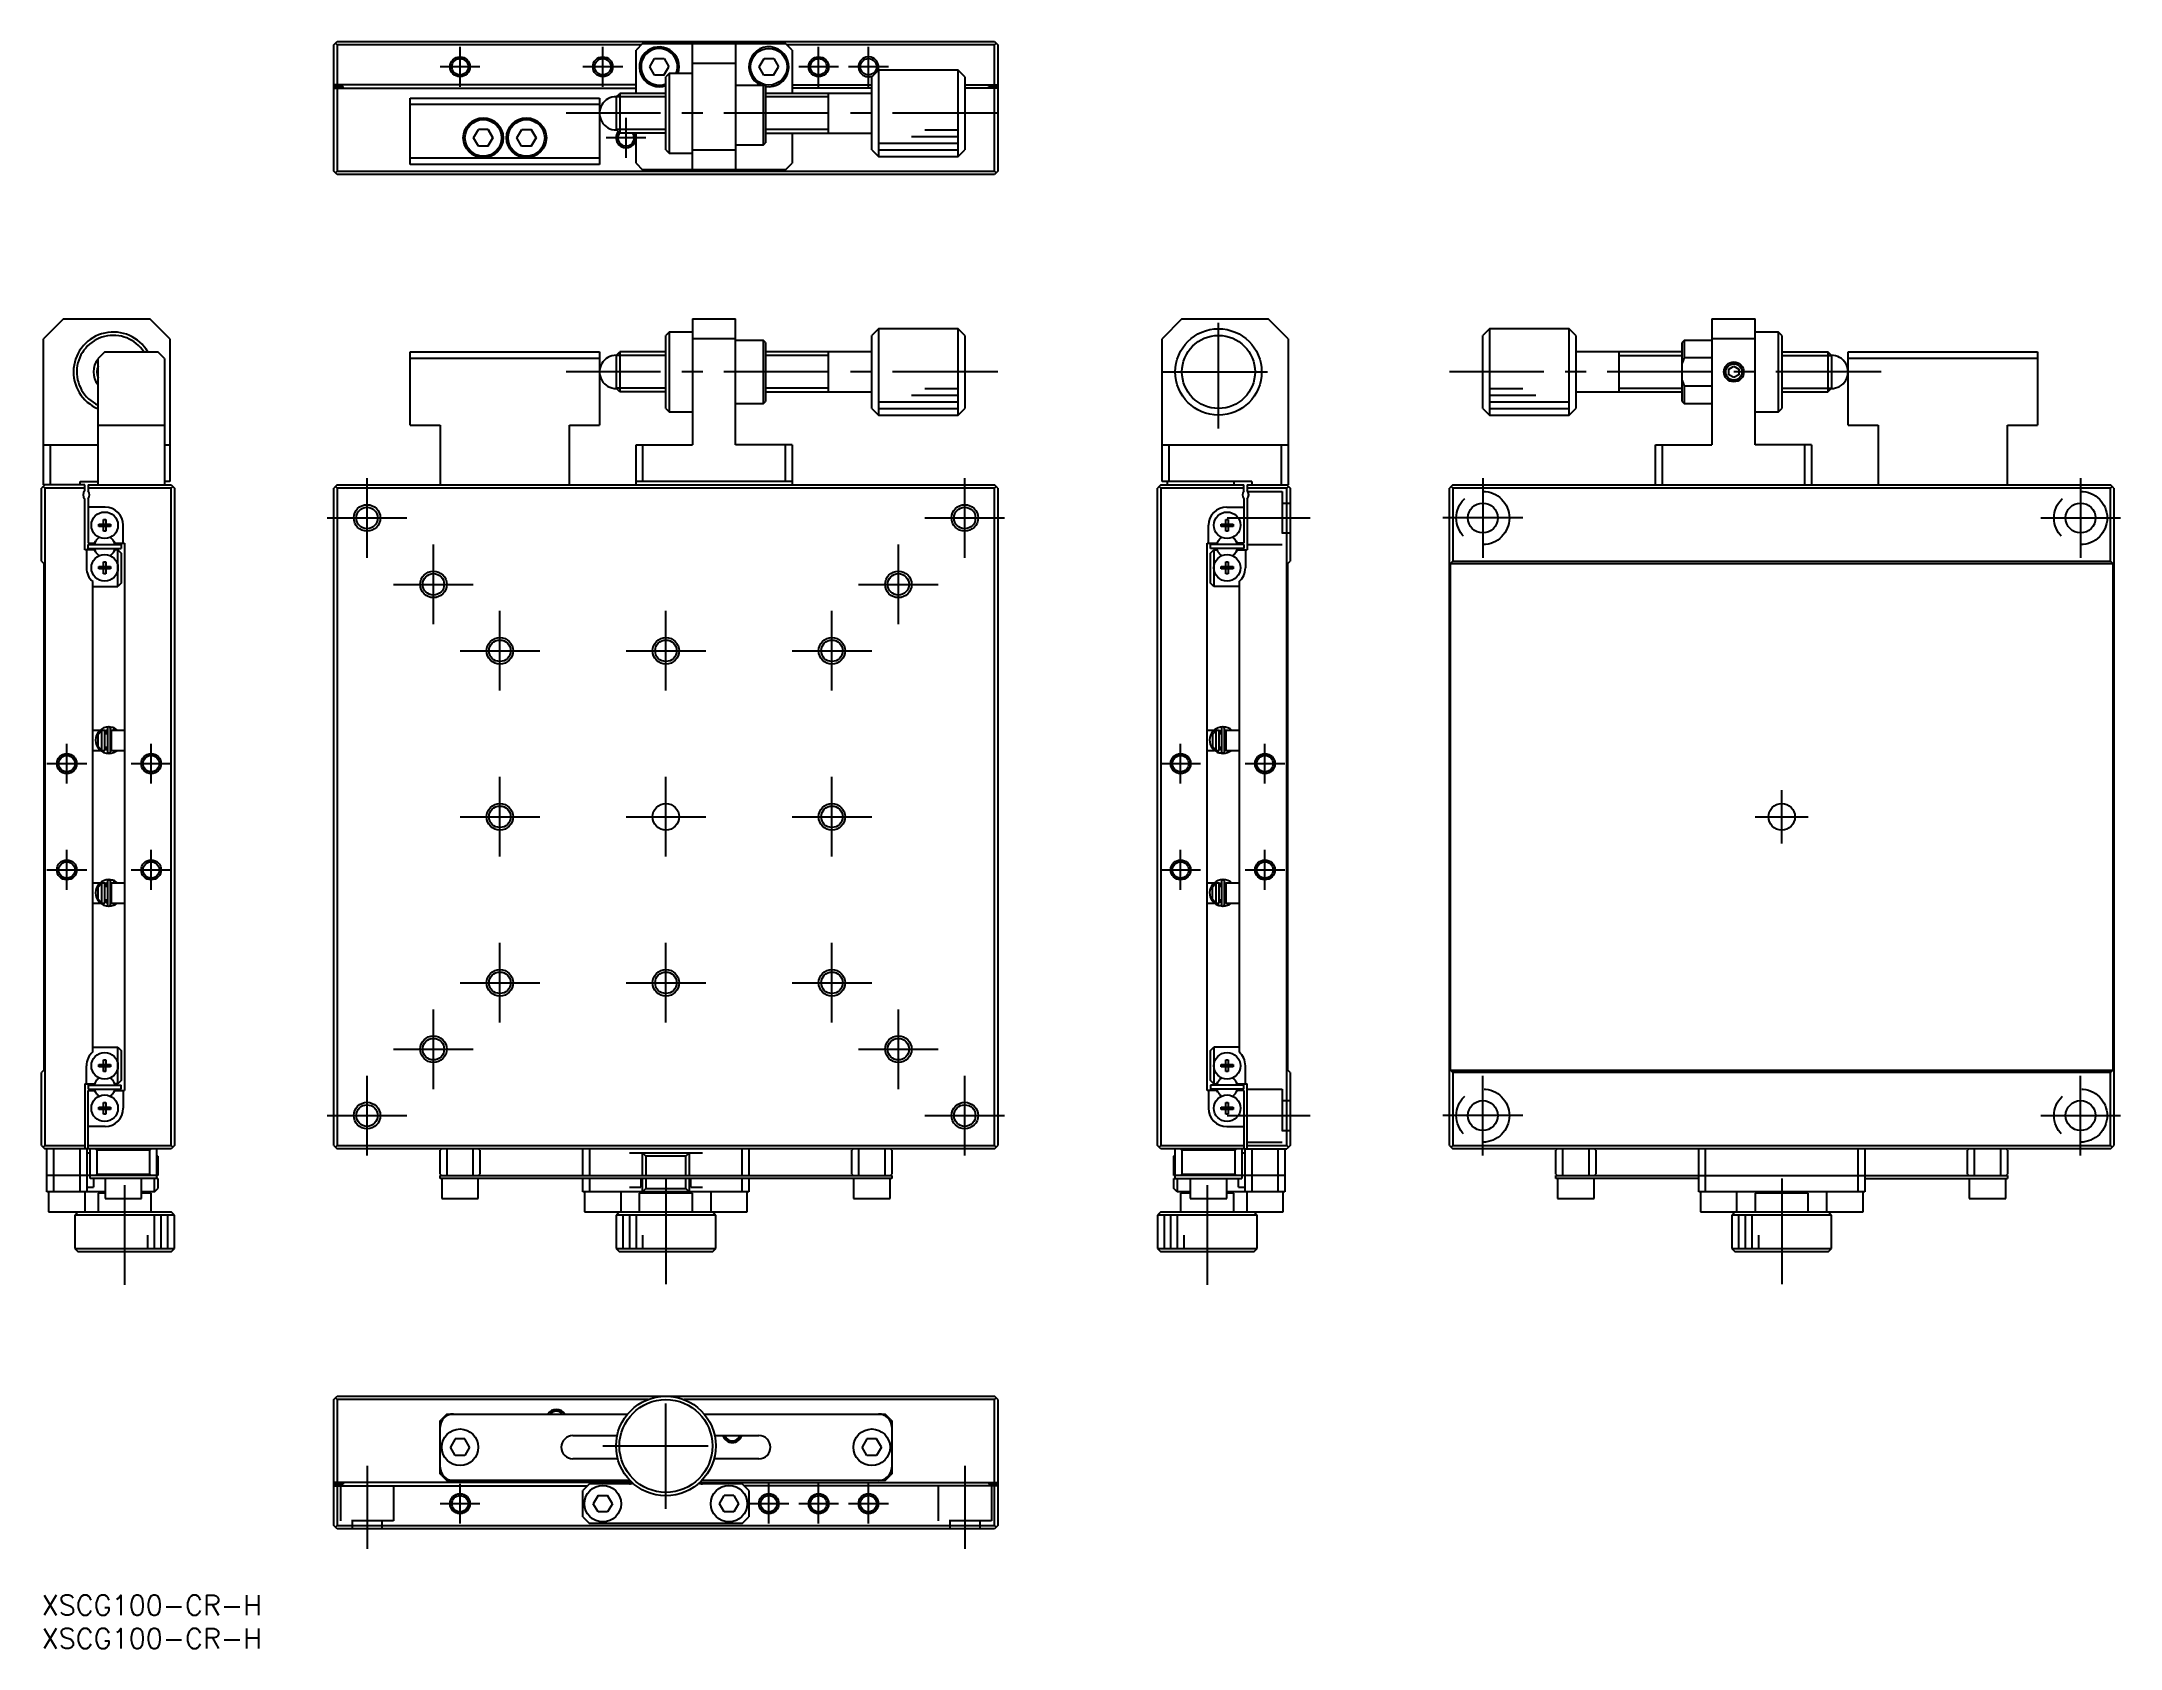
# Model space of a CAD drawing. Extents: x 0 to 313, y -8 to 234.
import ezdxf

# ---------------------------------------------------------------- set-up
doc = ezdxf.new("R2010")
doc.units = 0
doc.header["$LTSCALE"] = 0.5
doc.linetypes.add('CENTER', pattern=[50.8, 31.75, -6.35, 6.35, -6.35])
doc.linetypes.add('DASHED', pattern=[19.05, 12.7, -6.35])
for name, color, linetype in [('MSM_CENTER', 1, 'CENTER'), ('MSM_CONTINUOUS', 7, 'CONTINUOUS'), ('MSM_DASHED', 4, 'DASHED'), ('MSM_NARROW', 5, 'CONTINUOUS'), ('MSM_PART_NUMBER', 7, 'CONTINUOUS')]:
    doc.layers.add(name, color=color, linetype=linetype)
doc.styles.get("Standard").update_dxf_attribs({"font": 'txt.shx', "height": 3, "bigfont": 'bigfont.shx'})

# ---------------------------------------------------------------- blocks, each defined once
blk = doc.blocks.new('*U2')
at = {"layer": 'MSM_PART_NUMBER'}
blk.add_text('XSCG100-CR-H', height=3, dxfattribs=at).set_placement((0, -3))
blk = doc.blocks.new('*U3')
at = {"layer": 'MSM_PART_NUMBER'}
blk.add_text('XSCG100-CR-H', height=3, dxfattribs=at).set_placement((0, -8))

msp = doc.modelspace()

# ---------------------------------------------------------------- linework, layer by layer
at = {"layer": 'MSM_CENTER'}
for p, q in [((62.999999, 227.199999), (62.999999, 233.200001)), ((84.499999, 227.199999), (84.499999, 233.200001)), ((116.999999, 227.199999), (116.999999, 233.200001)), ((124.499999, 227.199999), (124.499999, 233.200001)), ((66.000002, 230.2), (59.999998, 230.2)), ((87.500002, 230.2), (81.499998, 230.2)), ((120.000001, 230.2), (113.999998, 230.2)), ((127.500001, 230.2), (121.499998, 230.2)), ((144, 223.2), (79, 223.2)), ((87.999999, 216.499999), (87.999999, 222.500001)), ((91.000002, 219.5), (84.999999, 219.5)), ((177.2, 175.75), (177.2, 192.75)), ((144, 184.25), (79, 184.25)), ((168.7, 184.25), (185.7, 184.25)), ((277, 184.25), (212, 184.25)), ((49, 156.25), (49, 168.25)), ((139, 156.25), (139, 168.25)), ((217, 168.25), (217, 156.25)), ((306.999997, 168.25), (306.999997, 156.25)), ((43, 162.25), (55, 162.25)), ((133, 162.25), (145, 162.25)), ((178.5, 162.25), (191, 162.25)), ((223, 162.25), (211, 162.25)), ((300.999997, 162.25), (312.999997, 162.25)), ((59, 146.25), (59, 158.25)), ((129, 146.25), (129, 158.25)), ((53, 152.25), (65, 152.25)), ((123, 152.25), (135, 152.25)), ((69, 136.25), (69, 148.25)), ((94, 136.25), (94, 148.25)), ((119, 136.25), (119, 148.25)), ((63, 142.25), (75, 142.25)), ((88, 142.25), (100, 142.25)), ((113, 142.25), (125, 142.25)), ((0.799998, 125.25), (6.800001, 125.25)), ((3.8, 122.249999), (3.8, 128.250001)), ((13.499998, 125.25), (19.500001, 125.25)), ((16.5, 122.249999), (16.5, 128.250001)), ((168.499998, 125.25), (174.500001, 125.25)), ((171.5, 122.249999), (171.5, 128.250001)), ((181.199998, 125.25), (187.200001, 125.25)), ((184.2, 122.249999), (184.2, 128.250001)), ((69, 111.25), (69, 123.25)), ((94, 111.25), (94, 123.25)), ((119, 111.25), (119, 123.25)), ((262, 113.25), (262, 121.25)), ((63, 117.25), (75, 117.25)), ((88, 117.25), (100, 117.25)), ((113, 117.25), (125, 117.25)), ((258, 117.25), (266, 117.25)), ((3.8, 106.249999), (3.8, 112.250001)), ((16.5, 106.249999), (16.5, 112.250001)), ((171.5, 106.249999), (171.5, 112.250001)), ((184.2, 106.249999), (184.2, 112.250001)), ((0.799998, 109.25), (6.800001, 109.25)), ((13.499998, 109.25), (19.500001, 109.25)), ((168.499998, 109.25), (174.500001, 109.25)), ((181.199998, 109.25), (187.200001, 109.25)), ((69, 86.25), (69, 98.25)), ((94, 86.25), (94, 98.25)), ((119, 86.25), (119, 98.25)), ((63, 92.25), (75, 92.25)), ((88, 92.25), (100, 92.25)), ((113, 92.25), (125, 92.25)), ((59, 76.25), (59, 88.25)), ((129, 76.25), (129, 88.25)), ((53, 82.25), (65, 82.25)), ((123, 82.25), (135, 82.25)), ((49, 66.25), (49, 78.25)), ((139, 66.25), (139, 78.25)), ((217, 66.250003), (217, 78.250003)), ((306.999997, 66.250003), (306.999997, 78.250003)), ((43, 72.25), (55, 72.25)), ((133, 72.25), (145, 72.25)), ((178.5, 72.25), (191, 72.25)), ((223, 72.250003), (211, 72.250003)), ((300.999997, 72.250003), (312.999997, 72.250003)), ((94, 62.75), (94, 46.75)), ((262, 62.75), (262, 46.75)), ((12.5, 61.75), (12.5, 46.75)), ((175.5, 61.75), (175.5, 46.75)), ((94, 13), (94, 32)), ((84.5, 22.5), (103.5, 22.5)), ((49, 19.5), (49, 7)), ((139, 19.5), (139, 7)), ((62.999999, 10.799999), (62.999999, 16.800001)), ((109.499999, 10.799999), (109.499999, 16.800001)), ((116.999999, 10.799999), (116.999999, 16.800001)), ((124.499999, 10.799999), (124.499999, 16.800001)), ((66.000002, 13.8), (59.999998, 13.8)), ((112.500001, 13.8), (106.499998, 13.8)), ((120.000001, 13.8), (113.999998, 13.8)), ((127.500001, 13.8), (121.499998, 13.8))]:
    msp.add_line(p, q, dxfattribs=at)
at = {"layer": 'MSM_CONTINUOUS'}
for p, q in [((44, 233.5), (44.5, 234)), ((44, 214.5), (44, 233.5)), ((44.25, 233.75), (44.5, 233.5)), ((44.5, 234), (143.5, 234)), ((44.5, 233.5), (44.5, 227.5)), ((90.3, 233.5), (44.5, 233.5)), ((90.5, 233.7), (89.5, 232.7)), ((89.5, 226.2), (89.5, 232.7)), ((90.5, 233.7), (112, 233.7)), ((98, 214.7), (98, 233.7)), ((104.5, 233.7), (104.5, 214.7)), ((113, 232.7), (112, 233.7)), ((143.5, 233.5), (112.2, 233.5)), ((113, 232.7), (113, 226.2)), ((143.5, 234), (144, 233.5)), ((143.5, 233.5), (143.75, 233.75)), ((143.5, 227.5), (143.5, 233.5)), ((144, 233.5), (144, 214.5)), ((91.556684, 230.213072), (92.289662, 231.456485)), ((92.267021, 228.956587), (91.556684, 230.213072)), ((93.710338, 228.943515), (92.267021, 228.956587)), ((92.289662, 231.456485), (93.732979, 231.443413)), ((93.710338, 228.943515), (94.443316, 230.186928)), ((93.732979, 231.443413), (94.443316, 230.186928)), ((94.5, 229.2), (94, 228.7)), ((94, 217.7), (94, 228.7)), ((94.5, 229.2), (94.5, 217.2)), ((98, 229.2), (94.5, 229.2)), ((104.5, 230.7), (98, 230.7)), ((108.056684, 230.213072), (108.789662, 231.456485)), ((108.767021, 228.956587), (108.056684, 230.213072)), ((110.210338, 228.943515), (108.767021, 228.956587)), ((108.789662, 231.456485), (110.232979, 231.443413)), ((110.210338, 228.943515), (110.943316, 230.186928)), ((110.232979, 231.443413), (110.943316, 230.186928)), ((126, 229.7), (125, 228.7)), ((125, 217.7), (125, 228.7)), ((126, 229.7), (126, 216.7)), ((138, 229.7), (126, 229.7)), ((138, 216.7), (138, 229.7)), ((139, 228.7), (138, 229.7)), ((139, 228.7), (139, 217.7)), ((89.5, 227.5), (44, 227.5)), ((44, 227.25), (45.4, 227.25)), ((44, 227), (89.5, 227)), ((44.5, 227), (44.5, 214.5)), ((45.4, 227), (45.4, 227.25)), ((55.5, 225.5), (84, 225.5)), ((55.5, 215.5), (55.5, 225.5)), ((84, 225.5), (84, 215.5)), ((86.5, 225.6585), (87.0415, 226.2)), ((86.5, 225.6585), (86.5, 220.7415)), ((87.0415, 226.2), (87.0415, 220.2)), ((94, 226.2), (87.0415, 226.2)), ((104.5, 227.45), (109, 227.45)), ((108.7, 218.45), (108.7, 227.45)), ((109, 227.45), (109, 218.75)), ((125, 226.2), (109, 226.2)), ((113, 227.5), (125, 227.5)), ((125, 227), (113, 227)), ((118.5, 220.199995), (118.5, 226.200005)), ((139, 227.5), (144, 227.5)), ((144, 227), (139, 227)), ((144, 227.25), (142.6, 227.25)), ((142.6, 227), (142.6, 227.25)), ((143.5, 214.5), (143.5, 227)), ((84, 224.5), (55.5, 224.5)), ((65.056684, 219.513072), (65.789663, 220.756485)), ((65.767021, 218.256587), (65.056684, 219.513072)), ((67.232979, 220.743413), (65.789663, 220.756485)), ((67.943317, 219.486928), (67.210338, 218.243515)), ((67.210338, 218.243515), (67.943316, 219.486928)), ((67.232979, 220.743413), (67.943317, 219.486928)), ((67.943316, 219.486928), (67.232979, 220.743413)), ((71.556684, 219.513072), (72.289663, 220.756485)), ((72.267021, 218.256587), (71.556684, 219.513072)), ((72.289663, 220.756485), (73.732979, 220.743413)), ((74.443317, 219.486928), (73.710338, 218.243515)), ((73.710338, 218.243515), (74.443316, 219.486928)), ((73.732979, 220.743413), (74.443317, 219.486928)), ((74.443316, 219.486928), (73.732979, 220.743413)), ((87.0415, 220.2), (86.5, 220.7415)), ((94, 220.2), (87.0415, 220.2)), ((89.5, 215.7), (89.5, 220.2)), ((109, 220.2), (125, 220.2)), ((113, 220.2), (113, 215.7)), ((55.5, 216.5), (84, 216.5)), ((67.210338, 218.243515), (65.767021, 218.256587)), ((73.710338, 218.243515), (72.267021, 218.256587)), ((94, 217.7), (94.5, 217.2)), ((94.5, 217.2), (98, 217.2)), ((98, 217.7), (104.5, 217.7)), ((104.5, 218.45), (108.7, 218.45)), ((108.7, 218.45), (109, 218.75)), ((125, 217.7), (126, 216.7)), ((126, 216.7), (138, 216.7)), ((138, 216.7), (139, 217.7)), ((44.5, 214), (44, 214.5)), ((44.5, 214.5), (44.25, 214.25)), ((44.5, 214.5), (143.5, 214.5)), ((143.5, 214), (44.5, 214)), ((84, 215.5), (55.5, 215.5)), ((89.5, 215.7), (90.5, 214.7)), ((112, 214.7), (90.5, 214.7)), ((112, 214.7), (113, 215.7)), ((143.75, 214.25), (143.5, 214.5)), ((144, 214.5), (143.5, 214)), ((3.3, 192.25), (0.3, 189.25)), ((3.3, 192.25), (16.3, 192.25)), ((19.3, 189.25), (16.3, 192.25)), ((98, 192.25), (98, 173.25)), ((98, 192.25), (104.5, 192.25)), ((104.5, 173.25), (104.5, 192.25)), ((171.7, 192.25), (168.7, 189.25)), ((171.7, 192.25), (184.7, 192.25)), ((187.7, 189.25), (184.7, 192.25)), ((251.5, 192.25), (251.5, 173.25)), ((251.5, 192.25), (258, 192.25)), ((258, 173.25), (258, 192.25)), ((0.3, 167.25), (0.3, 189.25)), ((19.3, 189.25), (19.3, 167.75)), ((94.5, 190.25), (94, 189.75)), ((94, 178.75), (94, 189.75)), ((94.5, 190.25), (94.5, 178.25)), ((98, 190.25), (94.5, 190.25)), ((104.5, 189.25), (98, 189.25)), ((108.7, 189), (104.5, 189)), ((108.7, 179.5), (108.7, 189)), ((109, 188.7), (108.7, 189)), ((109, 188.7), (109, 179.8)), ((126, 190.75), (125, 189.75)), ((125, 178.75), (125, 189.75)), ((126, 190.75), (126, 177.75)), ((138, 190.75), (126, 190.75)), ((138, 177.75), (138, 190.75)), ((139, 189.75), (138, 190.75)), ((139, 189.75), (139, 178.75)), ((168.7, 167.75), (168.7, 189.25)), ((187.7, 189.25), (187.7, 167.25)), ((218, 190.75), (217, 189.75)), ((217, 178.75), (217, 189.75)), ((218, 190.75), (218, 177.75)), ((230, 190.75), (218, 190.75)), ((230, 177.75), (230, 190.75)), ((231, 189.75), (230, 190.75)), ((231, 189.75), (231, 178.75)), ((247.3, 189), (247, 188.7)), ((247, 179.8), (247, 188.7)), ((247.3, 189), (247.3, 186.37132)), ((251.5, 189), (247.3, 189)), ((258, 189.25), (251.5, 189.25)), ((261.5, 190.25), (258, 190.25)), ((261.5, 178.25), (261.5, 190.25)), ((262, 189.75), (261.5, 190.25)), ((262, 189.75), (262, 178.75)), ((9.5, 187.25), (8.5, 186.25)), ((8.5, 167.25), (8.5, 186.25)), ((9.5, 187.25), (17.5, 187.25)), ((18.5, 186.25), (17.5, 187.25)), ((18.5, 186.25), (18.5, 167.25)), ((55.5, 176.25), (55.5, 187.25)), ((55.5, 187.25), (84, 187.25)), ((84, 186.25), (55.5, 186.25)), ((84, 187.25), (84, 176.25)), ((86.5, 186.7085), (87.0415, 187.25)), ((86.5, 186.7085), (86.5, 181.7915)), ((87.0415, 187.25), (87.0415, 181.25)), ((94, 187.25), (87.0415, 187.25)), ((125, 187.25), (109.000019, 187.25)), ((118.5, 181.249995), (118.5, 187.250005)), ((246.999981, 187.25), (231, 187.25)), ((237.5, 187.250005), (237.5, 181.249995)), ((247.3, 186.37132), (247, 185.569091)), ((251.5, 186.37132), (247.3, 186.37132)), ((254.05, 184.683013), (254.8, 185.116025)), ((254.05, 183.816987), (254.05, 184.683013)), ((254.8, 185.116025), (255.55, 184.683013)), ((255.55, 184.683013), (255.55, 183.816987)), ((262, 187.25), (268.9585, 187.25)), ((268.9585, 187.25), (268.9585, 181.25)), ((269.5, 186.7085), (268.9585, 187.25)), ((269.5, 186.7085), (269.5, 181.7915)), ((272, 176.25), (272, 187.25)), ((272, 187.25), (300.5, 187.25)), ((300.5, 186.25), (272, 186.25)), ((300.5, 187.25), (300.5, 176.25)), ((87.0415, 181.25), (86.5, 181.7915)), ((247, 182.930909), (247.3, 182.12868)), ((247.3, 182.12868), (247.3, 179.5)), ((247.3, 182.12868), (251.5, 182.12868)), ((254.8, 183.383975), (254.05, 183.816987)), ((255.55, 183.816987), (254.8, 183.383975)), ((268.9585, 181.25), (269.5, 181.7915)), ((94, 181.25), (87.0415, 181.25)), ((94, 178.75), (94.5, 178.25)), ((104.5, 179.5), (108.7, 179.5)), ((108.7, 179.5), (109, 179.8)), ((109.000019, 181.25), (125, 181.25)), ((125, 178.75), (126, 177.75)), ((138, 177.75), (139, 178.75)), ((217, 178.75), (218, 177.75)), ((230, 177.75), (231, 178.75)), ((231, 181.25), (246.999981, 181.25)), ((247, 179.8), (247.3, 179.5)), ((247.3, 179.5), (251.5, 179.5)), ((261.5, 178.25), (262, 178.75)), ((262, 181.25), (268.9585, 181.25)), ((8.5, 176.25), (18.5, 176.25)), ((55.5, 176.25), (60, 176.25)), ((60, 176.25), (60, 167.25)), ((79.5, 176.25), (84, 176.25)), ((79.5, 167.25), (79.5, 176.25)), ((94.5, 178.25), (98, 178.25)), ((126, 177.75), (138, 177.75)), ((218, 177.75), (230, 177.75)), ((258, 178.25), (261.5, 178.25)), ((272, 176.25), (276.5, 176.25)), ((276.5, 176.25), (276.5, 167.25)), ((296, 176.25), (300.5, 176.25)), ((296, 167.25), (296, 176.25)), ((0.3, 173.25), (8.5, 173.25)), ((1.3, 173.25), (1.3, 167.25)), ((18.5, 173.25), (19.3, 173.25)), ((89.5, 173.25), (98, 173.25)), ((89.5, 167.25), (89.5, 173.25)), ((90.5, 173.25), (90.5, 167.75)), ((113, 173.25), (104.5, 173.25)), ((112, 167.75), (112, 173.25)), ((113, 173.25), (113, 167.25)), ((168.7, 173.25), (187.7, 173.25)), ((169.7, 173.25), (169.7, 167.75)), ((186.7, 167.25), (186.7, 173.25)), ((243, 167.25), (243, 173.25)), ((243, 173.25), (251.5, 173.25)), ((244, 173.25), (244, 167.25)), ((266.5, 173.25), (258, 173.25)), ((265.5, 167.25), (265.5, 173.25)), ((266.5, 173.25), (266.5, 167.25)), ((0.5, 167.25), (0, 166.75)), ((0, 155.75), (0, 166.75)), ((0.5, 166.75), (0.25, 167)), ((6.5, 167.25), (0.3, 167.25)), ((0.5, 166.75), (0.5, 67.75)), ((6.5, 166.75), (0.5, 166.75)), ((5.8, 167.25), (5.8, 167.75)), ((5.8, 167.75), (8.5, 167.75)), ((6.5, 166.411438), (6.5, 167.25)), ((7, 167.25), (7, 166.35)), ((7, 167.25), (19.5, 167.25)), ((19.5, 166.75), (7, 166.75)), ((19.3, 167.75), (18.5, 167.75)), ((19.5, 167.25), (20, 166.75)), ((19.75, 167), (19.5, 166.75)), ((19.5, 67.75), (19.5, 166.75)), ((20, 166.75), (20, 67.75)), ((44.5, 167.25), (44, 166.75)), ((44, 67.75), (44, 166.75)), ((44.5, 166.75), (44.25, 167)), ((44.5, 167.25), (143.5, 167.25)), ((143.5, 166.75), (44.5, 166.75)), ((44.5, 166.75), (44.5, 67.75)), ((113, 167.75), (89.5, 167.75)), ((144, 166.75), (143.5, 167.25)), ((143.75, 167), (143.5, 166.75)), ((143.5, 67.75), (143.5, 166.75)), ((144, 166.75), (144, 67.75)), ((168.5, 167.25), (168, 166.75)), ((168, 67.75), (168, 166.75)), ((168.5, 166.75), (168.25, 167)), ((168.5, 167.25), (181, 167.25)), ((181, 166.75), (168.5, 166.75)), ((168.5, 166.75), (168.5, 67.75)), ((182.2, 167.75), (168.7, 167.75)), ((169.5, 167.25), (169.5, 167.75)), ((179.5, 167.75), (179.5, 167.25)), ((181, 166.35), (181, 167.25)), ((181.5, 167.25), (181.5, 166.411438)), ((181.5, 167.25), (187.7, 167.25)), ((187.5, 166.75), (181.5, 166.75)), ((182.2, 167.75), (182.2, 167.25)), ((187.5, 167.25), (188, 166.75)), ((187.75, 167), (187.5, 166.75)), ((187.5, 67.75), (187.5, 166.75)), ((188, 166.75), (188, 155.75)), ((212.5, 167.25), (212, 166.75)), ((212, 67.75), (212, 166.75)), ((212.5, 166.75), (212.25, 167)), ((212.5, 167.25), (311.5, 167.25)), ((311.5, 166.75), (212.5, 166.75)), ((212.5, 166.75), (212.5, 155.75)), ((312, 166.75), (311.5, 167.25)), ((311.75, 167), (311.5, 166.75)), ((311.5, 155.75), (311.5, 166.75)), ((312, 166.75), (312, 67.75)), ((6.5, 157.45), (6.5, 165.088562)), ((7, 165.15), (7, 158.45)), ((9.55, 163.9), (7, 163.9)), ((178.45, 163.9), (181, 163.9)), ((181, 165.15), (181, 158.45)), ((181.5, 165.088562), (181.5, 157.45)), ((8.613639, 161.33), (9.32, 161.33)), ((8.613639, 160.97), (8.613639, 161.33)), ((9.32, 160.97), (8.613639, 160.97)), ((9.32, 162.036361), (9.68, 162.036361)), ((9.32, 161.33), (9.32, 162.036361)), ((9.330372, 161.319628), (9.32, 161.33)), ((9.330372, 160.980372), (9.32, 160.97)), ((9.32, 160.263639), (9.32, 160.97)), ((9.68, 160.263639), (9.32, 160.263639)), ((9.330372, 160.980372), (9.330372, 161.319628)), ((9.330372, 161.319628), (9.669628, 161.319628)), ((9.669628, 160.980372), (9.330372, 160.980372)), ((9.669628, 161.319628), (9.68, 161.33)), ((9.669628, 161.319628), (9.669628, 160.980372)), ((9.669628, 160.980372), (9.68, 160.97)), ((9.68, 162.036361), (9.68, 161.33)), ((9.68, 161.33), (10.386361, 161.33)), ((9.68, 160.97), (9.68, 160.263639)), ((10.386361, 160.97), (9.68, 160.97)), ((10.386361, 161.33), (10.386361, 160.97)), ((12.3, 158.45), (12.3, 161.15)), ((175.7, 158.45), (175.7, 161.15)), ((177.613639, 160.97), (177.613639, 161.33)), ((177.613639, 161.33), (178.32, 161.33)), ((178.32, 160.97), (177.613639, 160.97)), ((178.32, 162.036361), (178.68, 162.036361)), ((178.32, 161.33), (178.32, 162.036361)), ((178.330372, 161.319628), (178.32, 161.33)), ((178.330372, 160.980372), (178.32, 160.97)), ((178.32, 160.263639), (178.32, 160.97)), ((178.68, 160.263639), (178.32, 160.263639)), ((178.330372, 161.319628), (178.669628, 161.319628)), ((178.330372, 160.980372), (178.330372, 161.319628)), ((178.669628, 160.980372), (178.330372, 160.980372)), ((178.669628, 161.319628), (178.68, 161.33)), ((178.669628, 161.319628), (178.669628, 160.980372)), ((178.669628, 160.980372), (178.68, 160.97)), ((178.68, 162.036361), (178.68, 161.33)), ((178.68, 161.33), (179.386361, 161.33)), ((178.68, 160.97), (178.68, 160.263639)), ((179.386361, 160.97), (178.68, 160.97)), ((179.386361, 161.33), (179.386361, 160.97)), ((7.955588, 157.45), (6.5, 157.45)), ((6.75, 157.45), (6.75, 154.75)), ((7, 158.45), (7.955588, 158.45)), ((7, 158.25), (12, 158.25)), ((7, 157.65), (7, 158.25)), ((7, 157.65), (12, 157.65)), ((7.955588, 158.45), (8.125185, 158.74375)), ((8.125185, 157.15625), (7.955588, 157.45)), ((10.874815, 158.74375), (11.044412, 158.45)), ((11.044412, 157.45), (10.874815, 157.15625)), ((11.044412, 158.45), (12.5, 158.45)), ((11.5, 157.45), (11.044412, 157.45)), ((11.5, 151.95), (11.5, 157.45)), ((11.5, 157.45), (12, 156.95)), ((12, 158.25), (12, 157.65)), ((12, 156.95), (12, 152.45)), ((12.5, 158.45), (12.5, 76.05)), ((175.5, 158.45), (176.955588, 158.45)), ((175.5, 76.05), (175.5, 158.45)), ((181, 158.25), (176, 158.25)), ((176, 157.65), (176, 158.25)), ((181, 157.65), (176, 157.65)), ((176, 156.95), (176.5, 157.45)), ((176, 152.45), (176, 156.95)), ((176.5, 157.45), (176.5, 151.95)), ((176.5, 157.45), (176.955588, 157.45)), ((177.125185, 158.74375), (176.955588, 158.45)), ((176.955588, 157.45), (177.125185, 157.15625)), ((180.044412, 158.45), (179.874815, 158.74375)), ((179.874815, 157.15625), (180.044412, 157.45)), ((181, 158.45), (180.044412, 158.45)), ((180.044412, 157.45), (181.5, 157.45)), ((181, 158.25), (181, 157.65)), ((181.25, 157.45), (181.25, 154.75)), ((0, 155.75), (0.35, 155.4)), ((0.35, 155.4), (0.35, 79.1)), ((8.613639, 154.93), (9.32, 154.93)), ((8.613639, 154.57), (8.613639, 154.93)), ((9.32, 154.57), (8.613639, 154.57)), ((9.32, 155.636361), (9.68, 155.636361)), ((9.32, 154.93), (9.32, 155.636361)), ((9.330372, 154.919628), (9.32, 154.93)), ((9.330372, 154.580372), (9.32, 154.57)), ((9.32, 153.863639), (9.32, 154.57)), ((9.68, 153.863639), (9.32, 153.863639)), ((9.330372, 154.580372), (9.330372, 154.919628)), ((9.330372, 154.919628), (9.669628, 154.919628)), ((9.669628, 154.580372), (9.330372, 154.580372)), ((9.669628, 154.919628), (9.68, 154.93)), ((9.669628, 154.919628), (9.669628, 154.580372)), ((9.669628, 154.580372), (9.68, 154.57)), ((9.68, 155.636361), (9.68, 154.93)), ((9.68, 154.93), (10.386361, 154.93)), ((9.68, 154.57), (9.68, 153.863639)), ((10.386361, 154.57), (9.68, 154.57)), ((10.386361, 154.93), (10.386361, 154.57)), ((177.613639, 154.57), (177.613639, 154.93)), ((177.613639, 154.93), (178.32, 154.93)), ((178.32, 154.57), (177.613639, 154.57)), ((178.32, 155.636361), (178.68, 155.636361)), ((178.32, 154.93), (178.32, 155.636361)), ((178.330372, 154.919628), (178.32, 154.93)), ((178.330372, 154.580372), (178.32, 154.57)), ((178.32, 153.863639), (178.32, 154.57)), ((178.68, 153.863639), (178.32, 153.863639)), ((178.330372, 154.919628), (178.669628, 154.919628)), ((178.330372, 154.580372), (178.330372, 154.919628)), ((178.669628, 154.580372), (178.330372, 154.580372)), ((178.669628, 154.919628), (178.68, 154.93)), ((178.669628, 154.919628), (178.669628, 154.580372)), ((178.669628, 154.580372), (178.68, 154.57)), ((178.68, 155.636361), (178.68, 154.93)), ((178.68, 154.93), (179.386361, 154.93)), ((178.68, 154.57), (178.68, 153.863639)), ((179.386361, 154.57), (178.68, 154.57)), ((179.386361, 154.93), (179.386361, 154.57)), ((187.65, 155.4), (188, 155.75)), ((187.65, 79.1), (187.65, 155.4)), ((212.15, 155.4), (212.5, 155.75)), ((212.15, 155.4), (311.85, 155.4)), ((212.15, 79.1), (212.15, 155.4)), ((212.5, 155.75), (311.5, 155.75)), ((311.5, 155.75), (311.85, 155.4)), ((311.85, 155.4), (311.85, 79.1)), ((7.7, 81.829062), (7.7, 152.670938)), ((7.7, 151.95), (11.5, 151.95)), ((12, 152.45), (11.5, 151.95)), ((176.5, 151.95), (176, 152.45)), ((180.3, 151.95), (176.5, 151.95)), ((180.3, 152.670938), (180.3, 81.829062)), ((8.768488, 130.25), (7.7, 130.25)), ((8.5, 129.666515), (9, 130.195683)), ((8.5, 127.833485), (8.5, 129.666515)), ((9, 130.25), (9, 127.25)), ((9.5, 130.25), (9, 130.25)), ((9.499825, 130.205309), (9.90976, 130.325193)), ((9.5, 127.25), (9.5, 130.25)), ((9.909816, 129.75), (9.5, 129.75)), ((9.7, 130.25), (9.611564, 130.25)), ((9.7, 129.75), (9.7, 130.25)), ((9.909816, 130.566084), (9.909816, 127.016084)), ((10.836311, 130.663382), (10.154198, 130.790229)), ((10.355104, 130.63469), (10.349733, 130.632424)), ((10.388597, 130.647694), (10.355104, 130.63469)), ((10.359816, 127.016084), (10.359816, 130.566084)), ((10.359816, 129.965221), (10.499959, 130.205542)), ((10.5, 129.75), (10.359816, 129.75)), ((10.42269, 130.659011), (10.388597, 130.647694)), ((10.4573, 130.668616), (10.42269, 130.659011)), ((10.492342, 130.676483), (10.4573, 130.668616)), ((10.527729, 130.682595), (10.492342, 130.676483)), ((10.5, 130.25), (10.5, 127.25)), ((12.5, 130.25), (10.5, 130.25)), ((10.563375, 130.686937), (10.527729, 130.682595)), ((10.59919, 130.689496), (10.563375, 130.686937)), ((10.635089, 130.690268), (10.59919, 130.689496)), ((10.670982, 130.68925), (10.635089, 130.690268)), ((10.706781, 130.686445), (10.670982, 130.68925)), ((10.742398, 130.681859), (10.706781, 130.686445)), ((10.777745, 130.675504), (10.742398, 130.681859)), ((10.768643, 130.259397), (10.763253, 130.25)), ((10.774403, 130.269881), (10.768643, 130.259397)), ((10.921883, 130.629112), (10.774062, 130.249982)), ((10.780495, 130.281383), (10.774403, 130.269881)), ((10.812736, 130.667394), (10.777745, 130.675504)), ((10.78688, 130.293829), (10.780495, 130.281383)), ((10.793516, 130.307137), (10.78688, 130.293829)), ((10.80036, 130.32122), (10.793516, 130.307137)), ((10.807367, 130.335987), (10.80036, 130.32122)), ((10.814492, 130.351342), (10.807367, 130.335987)), ((10.847283, 130.65755), (10.812736, 130.667394)), ((10.821688, 130.367185), (10.814492, 130.351342)), ((10.828909, 130.383412), (10.821688, 130.367185)), ((10.836107, 130.399918), (10.828909, 130.383412)), ((10.843236, 130.416596), (10.836107, 130.399918)), ((10.92052, 130.629692), (10.836311, 130.663382)), ((10.850248, 130.433336), (10.843236, 130.416596)), ((10.881302, 130.645995), (10.847283, 130.65755)), ((10.857099, 130.450029), (10.850248, 130.433336)), ((10.863744, 130.466568), (10.857099, 130.450029)), ((10.87014, 130.482844), (10.863744, 130.466568)), ((10.876244, 130.498751), (10.87014, 130.482844)), ((10.882017, 130.514185), (10.876244, 130.498751)), ((10.912964, 130.633498), (10.881302, 130.645995)), ((10.887422, 130.529047), (10.882017, 130.514185)), ((10.892423, 130.543239), (10.887422, 130.529047)), ((10.896988, 130.556668), (10.892423, 130.543239)), ((10.901087, 130.569248), (10.896988, 130.556668)), ((10.904693, 130.580897), (10.901087, 130.569248)), ((10.907783, 130.591538), (10.904693, 130.580897)), ((10.910336, 130.601102), (10.907783, 130.591538)), ((10.912337, 130.609527), (10.910336, 130.601102)), ((10.912259, 130.633645), (10.913719, 130.632925)), ((10.913771, 130.616759), (10.912337, 130.609527)), ((11.501531, 130.250224), (10.912719, 130.63301)), ((10.913719, 130.632925), (10.914604, 130.630858)), ((10.91463, 130.622749), (10.913771, 130.616759)), ((10.914604, 130.630858), (10.914909, 130.627459)), ((10.914909, 130.627459), (10.91463, 130.622749)), ((10.994592, 130.596219), (10.92052, 130.629692)), ((176.498112, 130.25), (175.5, 130.25)), ((176.3, 129.666515), (176.8, 130.195683)), ((176.3, 129.666515), (176.3, 127.833485)), ((176.498355, 130.25), (176.498205, 130.25)), ((176.8, 130.25), (176.8, 127.25)), ((177.3, 130.25), (176.8, 130.25)), ((177.139129, 130.653161), (177.087036, 130.633498)), ((177.3, 127.25), (177.3, 130.25)), ((177.640184, 129.75), (177.3, 129.75)), ((177.303666, 130.23266), (177.314746, 130.235101)), ((177.314746, 130.235101), (177.328197, 130.237419)), ((177.328197, 130.237419), (177.341751, 130.239055)), ((177.341751, 130.239055), (177.355371, 130.240006)), ((177.355371, 130.240006), (177.369024, 130.240267)), ((177.369024, 130.240267), (177.382674, 130.239839)), ((177.382674, 130.239839), (177.396286, 130.238723)), ((177.396286, 130.238723), (177.409825, 130.23692)), ((177.409825, 130.23692), (177.423255, 130.234437)), ((177.423255, 130.234437), (177.436543, 130.23128)), ((177.436543, 130.23128), (177.449654, 130.227458)), ((177.449654, 130.227458), (177.462554, 130.22298)), ((177.462554, 130.22298), (177.475212, 130.21786)), ((177.475212, 130.21786), (177.487594, 130.212112)), ((177.487594, 130.212112), (177.49967, 130.20575)), ((177.49967, 130.20575), (177.51141, 130.198792)), ((177.5, 129.75), (177.5, 130.206017)), ((177.51141, 130.198792), (177.522784, 130.191256)), ((177.522784, 130.191256), (177.533765, 130.183164)), ((177.533765, 130.183164), (177.544326, 130.174535)), ((177.544326, 130.174535), (177.554441, 130.165393)), ((177.554441, 130.165393), (177.564086, 130.155761)), ((177.564086, 130.155761), (177.573239, 130.145664)), ((177.573239, 130.145664), (177.581876, 130.135129)), ((177.581876, 130.135129), (177.589979, 130.124181)), ((177.589979, 130.124181), (177.597529, 130.112849)), ((177.597529, 130.112849), (177.604507, 130.10116)), ((177.604507, 130.10116), (177.610899, 130.089145)), ((177.610899, 130.089145), (177.61669, 130.076832)), ((177.61669, 130.076832), (177.621866, 130.064251)), ((177.621866, 130.064251), (177.626417, 130.051434)), ((177.626417, 130.051434), (177.630331, 130.038412)), ((177.630331, 130.038412), (177.633601, 130.025215)), ((177.633601, 130.025215), (177.636219, 130.011877)), ((177.636219, 130.011877), (177.63818, 129.998428)), ((177.63818, 129.998428), (177.63948, 129.984901)), ((177.63948, 129.984901), (177.640115, 129.971328)), ((177.640115, 129.971328), (177.640184, 129.965221)), ((177.640184, 130.566084), (177.640184, 127.016084)), ((178.090184, 127.016084), (178.090184, 130.566084)), ((178.3, 129.75), (178.090184, 129.75)), ((178.090249, 130.324879), (178.389016, 130.250408)), ((178.3, 130.25), (178.3, 127.25)), ((180.3, 130.25), (178.3, 130.25)), ((7.7, 127.25), (8.862118, 127.25)), ((9, 127.304317), (8.5, 127.833485)), ((9, 127.25), (9.5, 127.25)), ((9.909751, 127.25729), (9.499871, 127.376509)), ((9.5, 127.75), (9.909816, 127.75)), ((9.7, 127.303188), (9.7, 127.75)), ((10.359816, 127.75), (10.5, 127.75)), ((10.499995, 127.376607), (10.359816, 127.616948)), ((10.500103, 127.284345), (10.359883, 127.256971)), ((10.5, 127.25), (12.5, 127.25)), ((10.859415, 126.928523), (10.860371, 126.928841)), ((10.860371, 126.928841), (10.862998, 126.929722)), ((10.862998, 126.929722), (10.864236, 126.930141)), ((10.864236, 126.930141), (10.865972, 126.930732)), ((10.865972, 126.930732), (10.86775, 126.931344)), ((10.86775, 126.931344), (10.869134, 126.931823)), ((10.869134, 126.931823), (10.870426, 126.932273)), ((10.870426, 126.932273), (10.871895, 126.932789)), ((10.871895, 126.932789), (10.873133, 126.933226)), ((10.873133, 126.933226), (10.874875, 126.933845)), ((10.874875, 126.933845), (10.876282, 126.934349)), ((10.876282, 126.934349), (10.8777, 126.93486)), ((10.8777, 126.93486), (10.878964, 126.935319)), ((10.878964, 126.935319), (10.912964, 126.948671)), ((10.912259, 126.948524), (10.912056, 126.949009)), ((10.912964, 126.948671), (10.912259, 126.948524)), ((175.5, 127.25), (176.591656, 127.25)), ((176.8, 127.304317), (176.3, 127.833485)), ((176.8, 127.25), (177.3, 127.25)), ((177.005317, 126.985994), (177.085879, 126.949757)), ((177.078005, 126.953062), (177.158264, 127.194974)), ((177.085174, 126.957163), (177.085141, 126.953232)), ((177.085141, 126.953232), (177.085541, 126.950742)), ((177.085726, 126.962248), (177.085174, 126.957163)), ((177.085541, 126.950742), (177.085853, 126.949918)), ((177.086792, 126.968455), (177.085726, 126.962248)), ((177.085853, 126.949918), (177.087036, 126.948671)), ((177.085879, 126.949757), (177.130264, 126.931622)), ((177.088368, 126.975749), (177.086792, 126.968455)), ((177.087036, 126.948671), (177.118698, 126.936174)), ((177.090443, 126.984088), (177.088368, 126.975749)), ((177.093006, 126.993423), (177.090443, 126.984088)), ((177.096042, 127.003701), (177.093006, 126.993423)), ((177.099533, 127.014862), (177.096042, 127.003701)), ((177.103459, 127.02684), (177.099533, 127.014862)), ((177.107798, 127.039567), (177.103459, 127.02684)), ((177.112523, 127.052969), (177.107798, 127.039567)), ((177.117608, 127.066968), (177.112523, 127.052969)), ((177.123024, 127.081483), (177.117608, 127.066968)), ((177.118698, 126.936174), (177.152717, 126.924619)), ((177.128738, 127.09643), (177.123024, 127.081483)), ((177.134718, 127.111722), (177.128738, 127.09643)), ((177.130264, 126.931622), (177.845778, 126.79194)), ((177.140929, 127.12727), (177.134718, 127.111722)), ((177.147335, 127.142984), (177.140929, 127.12727)), ((177.153899, 127.158774), (177.147335, 127.142984)), ((177.152717, 126.924619), (177.187264, 126.914775)), ((177.160582, 127.174547), (177.153899, 127.158774)), ((177.158264, 127.194974), (177.183402, 127.250016)), ((177.167347, 127.190213), (177.160582, 127.174547)), ((177.174154, 127.205679), (177.167347, 127.190213)), ((177.180962, 127.220858), (177.174154, 127.205679)), ((177.187734, 127.23566), (177.180962, 127.220858)), ((177.187264, 126.914775), (177.222255, 126.906665)), ((177.19443, 127.25), (177.187734, 127.23566)), ((177.222255, 126.906665), (177.257602, 126.90031)), ((177.257602, 126.90031), (177.293219, 126.895724)), ((177.293219, 126.895724), (177.329018, 126.892919)), ((177.30864, 127.348353), (177.299981, 127.350429)), ((177.3, 127.75), (177.640184, 127.75)), ((177.322043, 127.345724), (177.30864, 127.348353)), ((177.335561, 127.343775), (177.322043, 127.345724)), ((177.329018, 126.892919), (177.364911, 126.891901)), ((177.349159, 127.342511), (177.335561, 127.343775)), ((177.362803, 127.341935), (177.349159, 127.342511)), ((177.376457, 127.342049), (177.362803, 127.341935)), ((177.364911, 126.891901), (177.40081, 126.892673)), ((177.390085, 127.342852), (177.376457, 127.342049)), ((177.403654, 127.344341), (177.390085, 127.342852)), ((177.40081, 126.892673), (177.436625, 126.895232)), ((177.417127, 127.346512), (177.403654, 127.344341)), ((177.430471, 127.349358), (177.417127, 127.346512)), ((177.443651, 127.352872), (177.430471, 127.349358)), ((177.436625, 126.895232), (177.472271, 126.899574)), ((177.456635, 127.357044), (177.443651, 127.352872)), ((177.469389, 127.361861), (177.456635, 127.357044)), ((177.481882, 127.367311), (177.469389, 127.361861)), ((177.472271, 126.899574), (177.507658, 126.905686)), ((177.494082, 127.373379), (177.481882, 127.367311)), ((177.50596, 127.380048), (177.494082, 127.373379)), ((177.5, 127.376533), (177.5, 127.75)), ((177.517486, 127.387301), (177.50596, 127.380048)), ((177.507658, 126.905686), (177.5427, 126.913553)), ((177.528633, 127.395118), (177.517486, 127.387301)), ((177.539374, 127.403478), (177.528633, 127.395118)), ((177.549682, 127.412361), (177.539374, 127.403478)), ((177.5427, 126.913553), (177.57731, 126.923158)), ((177.559534, 127.421742), (177.549682, 127.412361)), ((177.568905, 127.431598), (177.559534, 127.421742)), ((177.577775, 127.441905), (177.568905, 127.431598)), ((177.57731, 126.923158), (177.611403, 126.934475)), ((177.586123, 127.452636), (177.577775, 127.441905)), ((177.593928, 127.463764), (177.586123, 127.452636)), ((177.601174, 127.475262), (177.593928, 127.463764)), ((177.607843, 127.487101), (177.601174, 127.475262)), ((177.613921, 127.499253), (177.607843, 127.487101)), ((177.611403, 126.934475), (177.644896, 126.947479)), ((177.619393, 127.511688), (177.613921, 127.499253)), ((177.624248, 127.524376), (177.619393, 127.511688)), ((177.628473, 127.537287), (177.624248, 127.524376)), ((177.63206, 127.550389), (177.628473, 127.537287)), ((177.635001, 127.563651), (177.63206, 127.550389)), ((177.637288, 127.577041), (177.635001, 127.563651)), ((177.638916, 127.590528), (177.637288, 127.577041)), ((177.639882, 127.60408), (177.638916, 127.590528)), ((177.640184, 127.616948), (177.639882, 127.60408)), ((177.644896, 126.947479), (177.650267, 126.949745)), ((178.090184, 127.75), (178.3, 127.75)), ((178.300125, 127.303054), (178.09024, 127.256976)), ((178.3, 127.25), (180.3, 127.25)), ((8.768488, 107.25), (7.7, 107.25)), ((8.5, 106.666515), (9, 107.195683)), ((8.5, 104.833485), (8.5, 106.666515)), ((9, 107.25), (9, 104.25)), ((9.5, 107.25), (9, 107.25)), ((9.499825, 107.205309), (9.90976, 107.325193)), ((9.5, 104.25), (9.5, 107.25)), ((9.909816, 106.75), (9.5, 106.75)), ((9.7, 107.25), (9.611564, 107.25)), ((9.7, 106.75), (9.7, 107.25)), ((9.909816, 107.566084), (9.909816, 104.016084)), ((10.836311, 107.663382), (10.154198, 107.790229)), ((10.355104, 107.63469), (10.349733, 107.632424)), ((10.388597, 107.647694), (10.355104, 107.63469)), ((10.359816, 104.016084), (10.359816, 107.566084)), ((10.359816, 106.965221), (10.499959, 107.205542)), ((10.5, 106.75), (10.359816, 106.75)), ((10.42269, 107.659011), (10.388597, 107.647694)), ((10.4573, 107.668616), (10.42269, 107.659011)), ((10.492342, 107.676483), (10.4573, 107.668616)), ((10.527729, 107.682595), (10.492342, 107.676483)), ((10.5, 107.25), (10.5, 104.25)), ((12.5, 107.25), (10.5, 107.25)), ((10.563375, 107.686937), (10.527729, 107.682595)), ((10.59919, 107.689496), (10.563375, 107.686937)), ((10.635089, 107.690268), (10.59919, 107.689496)), ((10.670982, 107.68925), (10.635089, 107.690268)), ((10.706781, 107.686445), (10.670982, 107.68925)), ((10.742398, 107.681859), (10.706781, 107.686445)), ((10.777745, 107.675504), (10.742398, 107.681859)), ((10.768643, 107.259397), (10.763253, 107.25)), ((10.774403, 107.269881), (10.768643, 107.259397)), ((10.922579, 107.627992), (10.774062, 107.249982)), ((10.780495, 107.281383), (10.774403, 107.269881)), ((10.812736, 107.667394), (10.777745, 107.675504)), ((10.78688, 107.293829), (10.780495, 107.281383)), ((10.793516, 107.307137), (10.78688, 107.293829)), ((10.80036, 107.32122), (10.793516, 107.307137)), ((10.807367, 107.335987), (10.80036, 107.32122)), ((10.814492, 107.351342), (10.807367, 107.335987)), ((10.847283, 107.65755), (10.812736, 107.667394)), ((10.821688, 107.367185), (10.814492, 107.351342)), ((10.828909, 107.383412), (10.821688, 107.367185)), ((10.836107, 107.399918), (10.828909, 107.383412)), ((10.843236, 107.416596), (10.836107, 107.399918)), ((10.994592, 107.596219), (10.836311, 107.663382)), ((10.850248, 107.433336), (10.843236, 107.416596)), ((10.881302, 107.645995), (10.847283, 107.65755)), ((10.857099, 107.450029), (10.850248, 107.433336)), ((10.863744, 107.466568), (10.857099, 107.450029)), ((10.87014, 107.482844), (10.863744, 107.466568)), ((10.876244, 107.498751), (10.87014, 107.482844)), ((10.882017, 107.514185), (10.876244, 107.498751)), ((10.912964, 107.633498), (10.881302, 107.645995)), ((10.887422, 107.529047), (10.882017, 107.514185)), ((10.892423, 107.543239), (10.887422, 107.529047)), ((10.896988, 107.556668), (10.892423, 107.543239)), ((10.901087, 107.569248), (10.896988, 107.556668)), ((10.904693, 107.580897), (10.901087, 107.569248)), ((10.907783, 107.591538), (10.904693, 107.580897)), ((10.910336, 107.601102), (10.907783, 107.591538)), ((10.912337, 107.609527), (10.910336, 107.601102)), ((10.912259, 107.633645), (10.913719, 107.632925)), ((10.913771, 107.616759), (10.912337, 107.609527)), ((11.501531, 107.250224), (10.912719, 107.63301)), ((10.913719, 107.632925), (10.914604, 107.630858)), ((10.91463, 107.622749), (10.913771, 107.616759)), ((10.914604, 107.630858), (10.914909, 107.627459)), ((10.914909, 107.627459), (10.91463, 107.622749)), ((10.921883, 107.629112), (10.922579, 107.627992)), ((176.498112, 107.25), (175.5, 107.25)), ((176.3, 106.666515), (176.8, 107.195683)), ((176.3, 104.833485), (176.3, 106.666515)), ((176.498355, 107.25), (176.498205, 107.25)), ((176.8, 107.25), (176.8, 104.25)), ((177.3, 107.25), (176.8, 107.25)), ((177.139129, 107.653161), (177.087036, 107.633498)), ((177.3, 104.25), (177.3, 107.25)), ((177.640184, 106.75), (177.3, 106.75)), ((177.303666, 107.23266), (177.314746, 107.235101)), ((177.314746, 107.235101), (177.328197, 107.237419)), ((177.328197, 107.237419), (177.341751, 107.239055)), ((177.341751, 107.239055), (177.355371, 107.240006)), ((177.355371, 107.240006), (177.369024, 107.240267)), ((177.369024, 107.240267), (177.382674, 107.239839)), ((177.382674, 107.239839), (177.396286, 107.238723)), ((177.396286, 107.238723), (177.409825, 107.23692)), ((177.409825, 107.23692), (177.423255, 107.234437)), ((177.423255, 107.234437), (177.436543, 107.23128)), ((177.436543, 107.23128), (177.449654, 107.227458)), ((177.449654, 107.227458), (177.462554, 107.22298)), ((177.462554, 107.22298), (177.475212, 107.21786)), ((177.475212, 107.21786), (177.487594, 107.212112)), ((177.487594, 107.212112), (177.49967, 107.20575)), ((177.49967, 107.20575), (177.51141, 107.198792)), ((177.5, 106.75), (177.5, 107.206017)), ((177.51141, 107.198792), (177.522784, 107.191256)), ((177.522784, 107.191256), (177.533765, 107.183164)), ((177.533765, 107.183164), (177.544326, 107.174535)), ((177.544326, 107.174535), (177.554441, 107.165393)), ((177.554441, 107.165393), (177.564086, 107.155761)), ((177.564086, 107.155761), (177.573239, 107.145664)), ((177.573239, 107.145664), (177.581876, 107.135129)), ((177.581876, 107.135129), (177.589979, 107.124181)), ((177.589979, 107.124181), (177.597529, 107.112849)), ((177.597529, 107.112849), (177.604507, 107.10116)), ((177.604507, 107.10116), (177.610899, 107.089145)), ((177.610899, 107.089145), (177.61669, 107.076832)), ((177.61669, 107.076832), (177.621866, 107.064251)), ((177.621866, 107.064251), (177.626417, 107.051434)), ((177.626417, 107.051434), (177.630331, 107.038412)), ((177.630331, 107.038412), (177.633601, 107.025215)), ((177.633601, 107.025215), (177.636219, 107.011877)), ((177.636219, 107.011877), (177.63818, 106.998428)), ((177.63818, 106.998428), (177.63948, 106.984901)), ((177.63948, 106.984901), (177.640115, 106.971328)), ((177.640115, 106.971328), (177.640184, 106.965221)), ((177.640184, 107.566084), (177.640184, 104.016084)), ((178.090184, 104.016084), (178.090184, 107.566084)), ((178.3, 106.75), (178.090184, 106.75)), ((178.090249, 107.324879), (178.389016, 107.250408)), ((178.3, 107.25), (178.3, 104.25)), ((180.3, 107.25), (178.3, 107.25)), ((7.7, 104.25), (8.862118, 104.25)), ((9, 104.304317), (8.5, 104.833485)), ((9, 104.25), (9.5, 104.25)), ((9.909751, 104.25729), (9.499871, 104.376509)), ((9.5, 104.75), (9.909816, 104.75)), ((9.7, 104.303188), (9.7, 104.75)), ((10.359816, 104.75), (10.5, 104.75)), ((10.499995, 104.376607), (10.359816, 104.616948)), ((10.500103, 104.284345), (10.359883, 104.256971)), ((10.5, 104.25), (12.5, 104.25)), ((10.859415, 103.928523), (10.860371, 103.928841)), ((10.860371, 103.928841), (10.862998, 103.929722)), ((10.862998, 103.929722), (10.864236, 103.930141)), ((10.864236, 103.930141), (10.865972, 103.930732)), ((10.865972, 103.930732), (10.86775, 103.931344)), ((10.86775, 103.931344), (10.869134, 103.931823)), ((10.869134, 103.931823), (10.870426, 103.932273)), ((10.870426, 103.932273), (10.871895, 103.932789)), ((10.871895, 103.932789), (10.873133, 103.933226)), ((10.873133, 103.933226), (10.874875, 103.933845)), ((10.874875, 103.933845), (10.876282, 103.934349)), ((10.876282, 103.934349), (10.8777, 103.93486)), ((10.8777, 103.93486), (10.878964, 103.935319)), ((10.878964, 103.935319), (10.912964, 103.948671)), ((10.912259, 103.948524), (10.912056, 103.949009)), ((10.912964, 103.948671), (10.912259, 103.948524)), ((175.5, 104.25), (176.591656, 104.25)), ((176.8, 104.304317), (176.3, 104.833485)), ((176.8, 104.25), (177.3, 104.25)), ((177.005317, 103.985994), (177.078436, 103.952923)), ((177.078005, 103.953062), (177.158264, 104.194974)), ((177.078436, 103.952923), (177.130264, 103.931622)), ((177.085175, 103.957179), (177.08514, 103.953244)), ((177.08514, 103.953244), (177.085541, 103.950742)), ((177.085728, 103.962266), (177.085175, 103.957179)), ((177.085541, 103.950742), (177.085853, 103.949918)), ((177.086796, 103.968475), (177.085728, 103.962266)), ((177.085853, 103.949918), (177.087036, 103.948671)), ((177.088373, 103.975772), (177.086796, 103.968475)), ((177.087036, 103.948671), (177.118698, 103.936174)), ((177.09045, 103.984112), (177.088373, 103.975772)), ((177.093013, 103.993449), (177.09045, 103.984112)), ((177.09605, 104.003728), (177.093013, 103.993449)), ((177.099542, 104.014889), (177.09605, 104.003728)), ((177.103468, 104.026867), (177.099542, 104.014889)), ((177.107807, 104.039594), (177.103468, 104.026867)), ((177.112533, 104.052995), (177.107807, 104.039594)), ((177.117618, 104.066993), (177.112533, 104.052995)), ((177.123033, 104.081507), (177.117618, 104.066993)), ((177.118698, 103.936174), (177.152717, 103.924619)), ((177.128747, 104.096452), (177.123033, 104.081507)), ((177.134726, 104.111742), (177.128747, 104.096452)), ((177.130264, 103.931622), (177.845778, 103.79194)), ((177.140936, 104.127288), (177.134726, 104.111742)), ((177.147342, 104.143), (177.140936, 104.127288)), ((177.153905, 104.158788), (177.147342, 104.143)), ((177.152717, 103.924619), (177.187264, 103.914775)), ((177.160587, 104.174559), (177.153905, 104.158788)), ((177.158264, 104.194974), (177.183402, 104.250016)), ((177.167351, 104.190222), (177.160587, 104.174559)), ((177.174157, 104.205686), (177.167351, 104.190222)), ((177.180964, 104.220862), (177.174157, 104.205686)), ((177.187735, 104.235662), (177.180964, 104.220862)), ((177.187264, 103.914775), (177.222255, 103.906665)), ((177.19443, 104.25), (177.187735, 104.235662)), ((177.222255, 103.906665), (177.257602, 103.90031)), ((177.257602, 103.90031), (177.293219, 103.895724)), ((177.293219, 103.895724), (177.329018, 103.892919)), ((177.30864, 104.348353), (177.299981, 104.350429)), ((177.3, 104.75), (177.640184, 104.75)), ((177.322043, 104.345724), (177.30864, 104.348353)), ((177.335561, 104.343775), (177.322043, 104.345724)), ((177.329018, 103.892919), (177.364911, 103.891901)), ((177.349159, 104.342511), (177.335561, 104.343775)), ((177.362803, 104.341935), (177.349159, 104.342511)), ((177.376457, 104.342049), (177.362803, 104.341935)), ((177.364911, 103.891901), (177.40081, 103.892673)), ((177.390085, 104.342852), (177.376457, 104.342049)), ((177.403654, 104.344341), (177.390085, 104.342852)), ((177.40081, 103.892673), (177.436625, 103.895232)), ((177.417127, 104.346512), (177.403654, 104.344341)), ((177.430471, 104.349358), (177.417127, 104.346512)), ((177.443651, 104.352872), (177.430471, 104.349358)), ((177.436625, 103.895232), (177.472271, 103.899574)), ((177.456635, 104.357044), (177.443651, 104.352872)), ((177.469389, 104.361861), (177.456635, 104.357044)), ((177.481882, 104.367311), (177.469389, 104.361861)), ((177.472271, 103.899574), (177.507658, 103.905686)), ((177.494082, 104.373379), (177.481882, 104.367311)), ((177.50596, 104.380048), (177.494082, 104.373379)), ((177.5, 104.376533), (177.5, 104.75)), ((177.517486, 104.387301), (177.50596, 104.380048)), ((177.507658, 103.905686), (177.5427, 103.913553)), ((177.528633, 104.395118), (177.517486, 104.387301)), ((177.539374, 104.403478), (177.528633, 104.395118)), ((177.549682, 104.412361), (177.539374, 104.403478)), ((177.5427, 103.913553), (177.57731, 103.923158)), ((177.559534, 104.421742), (177.549682, 104.412361)), ((177.568905, 104.431598), (177.559534, 104.421742)), ((177.577775, 104.441905), (177.568905, 104.431598)), ((177.57731, 103.923158), (177.611403, 103.934475)), ((177.586123, 104.452636), (177.577775, 104.441905)), ((177.593928, 104.463764), (177.586123, 104.452636)), ((177.601174, 104.475262), (177.593928, 104.463764)), ((177.607843, 104.487101), (177.601174, 104.475262)), ((177.613921, 104.499253), (177.607843, 104.487101)), ((177.611403, 103.934475), (177.644896, 103.947479)), ((177.619393, 104.511688), (177.613921, 104.499253)), ((177.624248, 104.524376), (177.619393, 104.511688)), ((177.628473, 104.537287), (177.624248, 104.524376)), ((177.63206, 104.550389), (177.628473, 104.537287)), ((177.635001, 104.563651), (177.63206, 104.550389)), ((177.637288, 104.577041), (177.635001, 104.563651)), ((177.638916, 104.590528), (177.637288, 104.577041)), ((177.639882, 104.60408), (177.638916, 104.590528)), ((177.640184, 104.616948), (177.639882, 104.60408)), ((177.644896, 103.947479), (177.650267, 103.949745)), ((178.090184, 104.75), (178.3, 104.75)), ((178.300125, 104.303054), (178.09024, 104.256976)), ((178.3, 104.25), (180.3, 104.25)), ((7.7, 82.55), (11.5, 82.55)), ((11.5, 77.05), (11.5, 82.55)), ((11.5, 82.55), (12, 82.05)), ((12, 82.05), (12, 77.55)), ((176, 82.05), (176.5, 82.55)), ((176, 77.55), (176, 82.05)), ((176.5, 82.55), (176.5, 77.05)), ((180.3, 82.55), (176.5, 82.55)), ((0.35, 79.1), (0, 78.75)), ((0, 67.75), (0, 78.75)), ((6.75, 77.05), (6.75, 79.75)), ((8.613639, 79.93), (9.32, 79.93)), ((8.613639, 79.57), (8.613639, 79.93)), ((9.32, 79.57), (8.613639, 79.57)), ((9.32, 80.636361), (9.68, 80.636361)), ((9.32, 79.93), (9.32, 80.636361)), ((9.330372, 79.919628), (9.32, 79.93)), ((9.330372, 79.580372), (9.32, 79.57)), ((9.32, 78.863639), (9.32, 79.57)), ((9.68, 78.863639), (9.32, 78.863639)), ((9.330372, 79.580372), (9.330372, 79.919628)), ((9.330372, 79.919628), (9.669628, 79.919628)), ((9.669628, 79.580372), (9.330372, 79.580372)), ((9.669628, 79.919628), (9.68, 79.93)), ((9.669628, 79.919628), (9.669628, 79.580372)), ((9.669628, 79.580372), (9.68, 79.57)), ((9.68, 80.636361), (9.68, 79.93)), ((9.68, 79.93), (10.386361, 79.93)), ((10.386361, 79.57), (9.68, 79.57)), ((9.68, 78.863639), (9.68, 79.57)), ((10.386361, 79.93), (10.386361, 79.57)), ((177.613639, 79.57), (177.613639, 79.93)), ((177.613639, 79.93), (178.32, 79.93)), ((178.32, 79.57), (177.613639, 79.57)), ((178.32, 80.636361), (178.68, 80.636361)), ((178.32, 79.93), (178.32, 80.636361)), ((178.330372, 79.919628), (178.32, 79.93)), ((178.330372, 79.580372), (178.32, 79.57)), ((178.32, 78.863639), (178.32, 79.57)), ((178.68, 78.863639), (178.32, 78.863639)), ((178.330372, 79.919628), (178.669628, 79.919628)), ((178.330372, 79.580372), (178.330372, 79.919628)), ((178.669628, 79.580372), (178.330372, 79.580372)), ((178.669628, 79.919628), (178.68, 79.93)), ((178.669628, 79.919628), (178.669628, 79.580372)), ((178.669628, 79.580372), (178.68, 79.57)), ((178.68, 80.636361), (178.68, 79.93)), ((178.68, 79.93), (179.386361, 79.93)), ((178.68, 79.57), (178.68, 78.863639)), ((179.386361, 79.57), (178.68, 79.57)), ((179.386361, 79.93), (179.386361, 79.57)), ((181.25, 77.05), (181.25, 79.75)), ((188, 78.75), (187.65, 79.1)), ((188, 78.75), (188, 67.75)), ((212.15, 79.1), (311.85, 79.1)), ((212.5, 78.75), (212.15, 79.1)), ((311.5, 78.75), (212.5, 78.75)), ((212.5, 78.75), (212.5, 67.75)), ((311.85, 79.1), (311.5, 78.75)), ((311.5, 67.75), (311.5, 78.75)), ((6.5, 77.05), (7.955588, 77.05)), ((6.5, 77.05), (6.5, 67.25)), ((7, 76.85), (12, 76.85)), ((7, 76.85), (7, 76.25)), ((7, 76.25), (12, 76.25)), ((7, 67.25), (7, 76.05)), ((7, 76.05), (7.955588, 76.05)), ((8.125185, 77.34375), (7.955588, 77.05)), ((7.955588, 76.05), (8.125185, 75.75625)), ((11.044412, 77.05), (10.874815, 77.34375)), ((10.874815, 75.75625), (11.044412, 76.05)), ((11.5, 77.05), (11.044412, 77.05)), ((11.044412, 76.05), (12.5, 76.05)), ((12, 77.55), (11.5, 77.05)), ((12, 76.25), (12, 76.85)), ((12.3, 76.05), (12.3, 73.35)), ((176.955588, 76.05), (175.5, 76.05)), ((175.7, 76.05), (175.7, 73.35)), ((176.5, 77.05), (176, 77.55)), ((176, 76.85), (176, 76.25)), ((181, 76.85), (176, 76.85)), ((181, 76.25), (176, 76.25)), ((176.5, 77.05), (176.955588, 77.05)), ((176.955588, 77.05), (177.125185, 77.34375)), ((177.125185, 75.75625), (176.955588, 76.05)), ((179.874815, 77.34375), (180.044412, 77.05)), ((180.044412, 76.05), (179.874815, 75.75625)), ((180.044412, 77.05), (181.5, 77.05)), ((181, 76.05), (180.044412, 76.05)), ((181, 76.25), (181, 76.85)), ((181, 76.05), (181, 67.25)), ((181.5, 67.25), (181.5, 77.05)), ((8.613639, 73.53), (9.32, 73.53)), ((8.613639, 73.17), (8.613639, 73.53)), ((9.32, 73.17), (8.613639, 73.17)), ((9.32, 74.236361), (9.68, 74.236361)), ((9.32, 73.53), (9.32, 74.236361)), ((9.330372, 73.519628), (9.32, 73.53)), ((9.330372, 73.180372), (9.32, 73.17)), ((9.32, 72.463639), (9.32, 73.17)), ((9.68, 72.463639), (9.32, 72.463639)), ((9.330372, 73.180372), (9.330372, 73.519628)), ((9.330372, 73.519628), (9.669628, 73.519628)), ((9.669628, 73.180372), (9.330372, 73.180372)), ((9.669628, 73.519628), (9.68, 73.53)), ((9.669628, 73.519628), (9.669628, 73.180372)), ((9.669628, 73.180372), (9.68, 73.17)), ((9.68, 74.236361), (9.68, 73.53)), ((9.68, 73.53), (10.386361, 73.53)), ((9.68, 73.17), (9.68, 72.463639)), ((10.386361, 73.17), (9.68, 73.17)), ((10.386361, 73.53), (10.386361, 73.17)), ((177.613639, 73.17), (177.613639, 73.53)), ((177.613639, 73.53), (178.32, 73.53)), ((178.32, 73.17), (177.613639, 73.17)), ((178.32, 74.236361), (178.68, 74.236361)), ((178.32, 73.53), (178.32, 74.236361)), ((178.330372, 73.519628), (178.32, 73.53)), ((178.330372, 73.180372), (178.32, 73.17)), ((178.32, 72.463639), (178.32, 73.17)), ((178.68, 72.463639), (178.32, 72.463639)), ((178.330372, 73.519628), (178.669628, 73.519628)), ((178.330372, 73.180372), (178.330372, 73.519628)), ((178.669628, 73.180372), (178.330372, 73.180372)), ((178.669628, 73.519628), (178.68, 73.53)), ((178.669628, 73.519628), (178.669628, 73.180372)), ((178.669628, 73.180372), (178.68, 73.17)), ((178.68, 74.236361), (178.68, 73.53)), ((178.68, 73.53), (179.386361, 73.53)), ((178.68, 73.17), (178.68, 72.463639)), ((179.386361, 73.17), (178.68, 73.17)), ((179.386361, 73.53), (179.386361, 73.17)), ((9.55, 70.6), (7, 70.6)), ((178.45, 70.6), (181, 70.6)), ((0, 67.75), (0.5, 67.25)), ((0.25, 67.5), (0.5, 67.75)), ((0.5, 67.75), (6.5, 67.75)), ((6.8, 67.25), (0.5, 67.25)), ((0.8, 60.75), (0.8, 67.25)), ((1.8, 67.25), (1.8, 60.75)), ((5.8, 60.75), (5.8, 67.25)), ((6.8, 67.25), (6.8, 60.75)), ((6.8, 66.65), (7.3, 66.65)), ((7, 67.75), (19.5, 67.75)), ((19.5, 67.25), (7, 67.25)), ((7.3, 62.75), (7.3, 67.25)), ((8.3, 67.05), (8.1, 67.25)), ((8.3, 67.05), (8.3, 63.45)), ((16.3, 67.05), (8.3, 67.05)), ((16.5, 67.25), (16.3, 67.05)), ((16.3, 63.45), (16.3, 67.05)), ((17.3, 67.25), (17.3, 62.75)), ((17.5, 66.15), (17.3, 66.35)), ((17.5, 66.15), (17.5, 63.25)), ((19.5, 67.75), (19.75, 67.5)), ((20, 67.75), (19.5, 67.25)), ((44, 67.75), (44.5, 67.25)), ((44.5, 67.75), (44.25, 67.5)), ((44.5, 67.75), (143.5, 67.75)), ((143.5, 67.25), (44.5, 67.25)), ((60.2, 67.25), (60, 67.05)), ((60, 63.45), (60, 67.05)), ((61, 67.25), (61, 63.25)), ((65, 63.25), (65, 67.25)), ((66, 67.05), (65.8, 67.25)), ((66, 67.05), (66, 63.45)), ((81.5, 63.25), (81.5, 67.25)), ((82.5, 67.25), (82.5, 63.25)), ((88.5, 66.65), (99.5, 66.65)), ((91, 66.15), (90.5, 66.65)), ((90.5, 63.25), (90.5, 66.65)), ((97, 66.15), (91, 66.15)), ((91, 66.15), (91, 63.25)), ((97, 66.15), (97.5, 66.65)), ((97, 63.25), (97, 66.15)), ((97.5, 66.65), (97.5, 63.25)), ((105.5, 63.25), (105.5, 67.25)), ((106.5, 67.25), (106.5, 63.25)), ((122.2, 67.25), (122, 67.05)), ((122, 63.45), (122, 67.05)), ((123, 67.25), (123, 63.25)), ((127, 63.25), (127, 67.25)), ((128, 67.05), (127.8, 67.25)), ((128, 67.05), (128, 63.45)), ((143.75, 67.5), (143.5, 67.75)), ((143.5, 67.25), (144, 67.75)), ((168.5, 67.25), (168, 67.75)), ((168.25, 67.5), (168.5, 67.75)), ((168.5, 67.75), (181, 67.75)), ((181, 67.25), (168.5, 67.25)), ((170.5, 66.15), (170.7, 66.35)), ((170.5, 63.25), (170.5, 66.15)), ((170.7, 62.75), (170.7, 67.25)), ((171.7, 67.05), (171.5, 67.25)), ((171.7, 67.05), (171.7, 63.45)), ((179.7, 67.05), (171.7, 67.05)), ((179.9, 67.25), (179.7, 67.05)), ((179.7, 63.45), (179.7, 67.05)), ((180.7, 67.25), (180.7, 62.75)), ((180.7, 66.65), (181.2, 66.65)), ((181.2, 60.75), (181.2, 67.25)), ((181.2, 67.25), (187.5, 67.25)), ((181.5, 67.75), (187.5, 67.75)), ((182.2, 67.25), (182.2, 60.75)), ((186.2, 60.75), (186.2, 67.25)), ((187.2, 67.25), (187.2, 60.75)), ((188, 67.75), (187.5, 67.25)), ((187.5, 67.75), (187.75, 67.5)), ((212, 67.75), (212.5, 67.25)), ((212.25, 67.5), (212.5, 67.75)), ((212.5, 67.75), (311.5, 67.75)), ((311.5, 67.25), (212.5, 67.25)), ((228.2, 67.25), (228, 67.05)), ((228, 63.45), (228, 67.05)), ((229, 67.25), (229, 63.25)), ((233, 63.25), (233, 67.25)), ((234, 67.05), (233.8, 67.25)), ((234, 67.05), (234, 63.45)), ((249.5, 60.75), (249.5, 67.25)), ((250.5, 67.25), (250.5, 60.75)), ((273.5, 60.75), (273.5, 67.25)), ((274.5, 67.25), (274.5, 60.75)), ((290.2, 67.25), (290, 67.05)), ((290, 63.45), (290, 67.05)), ((291, 67.25), (291, 63.25)), ((295, 63.25), (295, 67.25)), ((296, 67.05), (295.8, 67.25)), ((296, 67.05), (296, 63.45)), ((311.5, 67.75), (311.75, 67.5)), ((311.5, 67.25), (312, 67.75)), ((17.5, 63.25), (0.8, 63.25)), ((17.5, 62.75), (7.3, 62.75)), ((7.8, 62.75), (7.8, 61.45)), ((8.1, 63.25), (8.3, 63.45)), ((8.3, 63.45), (16.3, 63.45)), ((9.55, 62.75), (9.55, 59.75)), ((15.05, 59.75), (15.05, 62.75)), ((16.3, 63.45), (16.5, 63.25)), ((17, 60.75), (17, 62.75)), ((17.5, 62.75), (17.5, 61.25)), ((60, 63.45), (60.2, 63.25)), ((60, 62.75), (60, 63.25)), ((60, 63.25), (128, 63.25)), ((128, 62.75), (60, 62.75)), ((60.25, 62.75), (60.25, 59.75)), ((65.75, 59.75), (65.75, 62.75)), ((65.8, 63.25), (66, 63.45)), ((81.5, 60.75), (81.5, 62.75)), ((82.5, 62.75), (82.5, 60.75)), ((90.232051, 62.75), (90.232051, 61.45)), ((90.5, 60.75), (90.5, 62.75)), ((91, 62.75), (91, 61.25)), ((97, 61.25), (97, 62.75)), ((97.5, 62.75), (97.5, 60.75)), ((97.767949, 61.45), (97.767949, 62.75)), ((105.5, 60.75), (105.5, 62.75)), ((106.5, 62.75), (106.5, 60.75)), ((122, 63.45), (122.2, 63.25)), ((122.25, 62.75), (122.25, 59.75)), ((127.75, 59.75), (127.75, 62.75)), ((127.8, 63.25), (128, 63.45)), ((128, 63.25), (128, 62.75)), ((187.2, 63.25), (170.5, 63.25)), ((170.5, 61.25), (170.5, 62.75)), ((170.5, 62.75), (180.7, 62.75)), ((171, 62.75), (171, 60.75)), ((171.5, 63.25), (171.7, 63.45)), ((171.7, 63.45), (179.7, 63.45)), ((172.95, 62.75), (172.95, 59.75)), ((178.45, 59.75), (178.45, 62.75)), ((179.7, 63.45), (179.9, 63.25)), ((180.2, 61.45), (180.2, 62.75)), ((228, 63.45), (228.2, 63.25)), ((228, 62.75), (228, 63.25)), ((228, 63.25), (296, 63.25)), ((249.5, 62.75), (228, 62.75)), ((228.25, 62.75), (228.25, 59.75)), ((233.75, 59.75), (233.75, 62.75)), ((233.8, 63.25), (234, 63.45)), ((274.5, 62.75), (296, 62.75)), ((290, 63.45), (290.2, 63.25)), ((290.25, 62.75), (290.25, 59.75)), ((295.75, 59.75), (295.75, 62.75)), ((295.8, 63.25), (296, 63.45)), ((296, 63.25), (296, 62.75)), ((9.55, 60.75), (0.8, 60.75)), ((1.05, 60.75), (1.05, 57.75)), ((6.55, 57.75), (6.55, 60.75)), ((6.8, 61.45), (7.8, 61.45)), ((8.7, 60.75), (8.5, 60.55)), ((8.5, 60.55), (8.5, 57.75)), ((9.55, 60.55), (8.500002, 60.55)), ((9.55, 59.75), (15.05, 59.75)), ((17, 60.75), (15.05, 60.75)), ((16.5, 60.55), (15.05, 60.55)), ((16.5, 60.55), (16.3, 60.75)), ((16.5, 57.75), (16.5, 60.55)), ((17, 60.75), (17.5, 61.25)), ((60.25, 59.75), (65.75, 59.75)), ((106.5, 60.75), (81.5, 60.75)), ((81.75, 60.75), (81.75, 57.75)), ((87.25, 57.75), (87.25, 60.75)), ((88.5, 61.45), (90.232051, 61.45)), ((90.2, 60.75), (90, 60.55)), ((98, 60.55), (90, 60.55)), ((90, 60.55), (90, 57.75)), ((90.5, 60.75), (91, 61.25)), ((91, 61.25), (97, 61.25)), ((97.5, 60.75), (97, 61.25)), ((97.767949, 61.45), (99.5, 61.45)), ((98, 60.55), (97.8, 60.75)), ((98, 57.75), (98, 60.55)), ((100.75, 60.75), (100.75, 57.75)), ((106.25, 57.75), (106.25, 60.75)), ((122.25, 59.75), (127.75, 59.75)), ((171, 60.75), (170.5, 61.25)), ((172.95, 60.75), (171, 60.75)), ((171.7, 60.75), (171.5, 60.55)), ((172.95, 60.55), (171.5, 60.55)), ((171.5, 60.55), (171.5, 57.75)), ((172.95, 59.75), (178.45, 59.75)), ((187.2, 60.75), (178.45, 60.75)), ((179.5, 60.55), (178.45, 60.55)), ((179.5, 60.55), (179.3, 60.75)), ((179.5, 57.75), (179.5, 60.55)), ((180.2, 61.45), (181.2, 61.45)), ((181.45, 60.75), (181.45, 57.75)), ((186.95, 57.75), (186.95, 60.75)), ((228.25, 59.75), (233.75, 59.75)), ((274.5, 60.75), (249.5, 60.75)), ((249.75, 60.75), (249.75, 57.75)), ((255.25, 57.75), (255.25, 60.75)), ((258.2, 60.75), (258, 60.55)), ((266, 60.55), (258, 60.55)), ((258, 60.55), (258, 57.75)), ((266, 60.55), (265.8, 60.75)), ((266, 57.75), (266, 60.55)), ((268.75, 60.75), (268.75, 57.75)), ((274.25, 57.75), (274.25, 60.75)), ((290.25, 59.75), (295.75, 59.75)), ((1.05, 57.75), (19.5, 57.75)), ((5.5, 57.75), (5, 57.25)), ((5, 57.25), (5, 52.25)), ((20, 57.25), (5.000003, 57.25)), ((20, 57.25), (19.5, 57.75)), ((20, 52.25), (20, 57.25)), ((81.75, 57.75), (106.25, 57.75)), ((87, 57.75), (86.5, 57.25)), ((101.5, 57.25), (86.5, 57.25)), ((86.5, 57.25), (86.5, 52.25)), ((101.5, 57.25), (101, 57.75)), ((101.5, 52.25), (101.5, 57.25)), ((168.5, 57.75), (168, 57.25)), ((183, 57.25), (168, 57.25)), ((168, 57.25), (168, 52.25)), ((168.5, 57.75), (186.95, 57.75)), ((183, 57.25), (182.5, 57.75)), ((183, 52.25), (183, 57.25)), ((249.75, 57.75), (274.25, 57.75)), ((255, 57.75), (254.5, 57.25)), ((269.5, 57.25), (254.5, 57.25)), ((254.5, 57.25), (254.5, 52.25)), ((269.5, 57.25), (269, 57.75)), ((269.5, 52.25), (269.5, 57.25)), ((5, 52.25), (20, 52.25)), ((5, 52.25), (5.5, 51.75)), ((19.5, 51.75), (5.5, 51.75)), ((19.5, 51.75), (20, 52.25)), ((86.5, 52.25), (101.5, 52.25)), ((86.5, 52.25), (87, 51.75)), ((101, 51.75), (87, 51.75)), ((101, 51.75), (101.5, 52.25)), ((168, 52.25), (168.5, 51.75)), ((168.000003, 52.25), (183, 52.25)), ((182.5, 51.75), (168.500003, 51.75)), ((182.5, 51.75), (183, 52.25)), ((254.5, 52.25), (269.5, 52.25)), ((254.5, 52.25), (255, 51.75)), ((269, 51.75), (255, 51.75)), ((269, 51.75), (269.5, 52.25)), ((44, 29.5), (44.5, 30)), ((44, 10.5), (44, 29.5)), ((44.25, 29.75), (44.5, 29.5)), ((44.5, 30), (143.5, 30)), ((44.5, 29.5), (44.5, 17)), ((91.307418, 29.5), (44.5, 29.5)), ((143.5, 29.5), (96.692582, 29.5)), ((144, 29.5), (143.5, 30)), ((143.5, 29.5), (143.75, 29.75)), ((143.5, 17), (143.5, 29.5)), ((144, 29.5), (144, 10.5)), ((60, 26.3), (60.2, 26.5)), ((60, 18.3), (60, 26.3)), ((61, 27.3), (60.2, 26.5)), ((60.2, 26.5), (60.2, 26.17178)), ((61, 27.3), (88.237188, 27.3)), ((99.762812, 27.3), (127, 27.3)), ((127.8, 26.5), (127, 27.3)), ((127.8, 26.17178), (127.8, 26.5)), ((127.8, 26.5), (128, 26.3)), ((128, 26.3), (128, 18.3)), ((62.278312, 23.55), (61.556624, 22.3)), ((62.278312, 21.05), (61.556624, 22.3)), ((63.721688, 23.55), (62.278312, 23.55)), ((64.443376, 22.3), (63.721688, 23.55)), ((64.443376, 22.3), (63.721688, 21.05)), ((80, 24.05), (86.661914, 24.05)), ((101.338086, 24.05), (108, 24.05)), ((124.278312, 23.55), (123.556624, 22.3)), ((124.278312, 21.05), (123.556624, 22.3)), ((125.721688, 23.55), (124.278312, 23.55)), ((126.443376, 22.3), (125.721688, 23.55)), ((126.443376, 22.3), (125.721688, 21.05)), ((63.721688, 21.05), (62.278312, 21.05)), ((86.757935, 20.55), (80, 20.55)), ((108, 20.55), (101.242065, 20.55)), ((125.721688, 21.05), (124.278312, 21.05)), ((88.90098, 17), (44, 17)), ((44, 16.75), (45.4, 16.75)), ((44, 16.5), (82.2, 16.5)), ((44.5, 16.5), (44.5, 10.5)), ((45.4, 17), (45.4, 16.75)), ((60.2, 18.1), (60, 18.3)), ((60.2, 18.42822), (60.2, 18.1)), ((60.2, 18.1), (61, 17.3)), ((88.595372, 17.3), (61, 17.3)), ((82.5, 16.8), (81.5, 15.8)), ((81.5, 11.8), (81.5, 15.8)), ((88.5, 16.8), (82.5, 16.8)), ((99.09902, 17), (144, 17)), ((127, 17.3), (99.404628, 17.3)), ((105.5, 16.8), (99.5, 16.8)), ((106.5, 15.8), (105.5, 16.8)), ((144, 16.5), (105.8, 16.5)), ((106.5, 15.8), (106.5, 11.8)), ((127, 17.3), (127.8, 18.1)), ((127.8, 18.1), (127.8, 18.42822)), ((128, 18.3), (127.8, 18.1)), ((142.6, 17), (142.6, 16.75)), ((144, 16.75), (142.6, 16.75)), ((143.5, 10.5), (143.5, 16.5)), ((83.778312, 15.05), (83.056624, 13.8)), ((83.778312, 12.55), (83.056624, 13.8)), ((83.778312, 15.05), (85.221688, 15.05)), ((85.221688, 12.55), (83.778312, 12.55)), ((85.943376, 13.8), (85.221688, 15.05)), ((85.943376, 13.8), (85.221688, 12.55)), ((102.056624, 13.8), (102.778312, 15.05)), ((102.778312, 12.55), (102.056624, 13.8)), ((104.221688, 15.05), (102.778312, 15.05)), ((104.221688, 12.55), (102.778312, 12.55)), ((104.221688, 15.05), (104.943376, 13.8)), ((104.943376, 13.8), (104.221688, 12.55)), ((44.5, 10), (44, 10.5)), ((44.5, 10.5), (44.25, 10.25)), ((44.5, 10.5), (143.5, 10.5)), ((143.5, 10), (44.5, 10)), ((81.5, 11.8), (82.5, 10.8)), ((105.5, 10.8), (82.5, 10.8)), ((105.5, 10.8), (106.5, 11.8)), ((143.75, 10.25), (143.5, 10.5)), ((144, 10.5), (143.5, 10))]:
    msp.add_line(p, q, dxfattribs=at)
for centre, radius in [((109.5, 230.2), 2.75), ((62.999999, 230.2), 1.2295), ((84.499999, 230.2), 1.2295), ((116.999999, 230.2), 1.2295), ((124.499999, 230.2), 1.2295), ((66.5, 219.5), 3), ((66.5, 219.5), 2.75), ((73, 219.5), 3), ((73, 219.5), 2.75), ((177.2, 184.25), 6.5), ((177.2, 184.25), 5.5), ((254.8, 184.25), 1.2295), ((9.5, 161.15), 2), ((49, 162.25), 1.621), ((139, 162.25), 1.621), ((178.5, 161.15), 2), ((217, 162.25), 2.25), ((306.999997, 162.25), 2.25), ((9.5, 154.75), 2), ((178.5, 154.75), 2), ((59, 152.25), 1.621), ((129, 152.25), 1.621), ((69, 142.25), 1.621), ((94, 142.25), 1.621), ((119, 142.25), 1.621), ((3.799999, 125.25), 1.2295), ((16.499999, 125.25), 1.2295), ((171.499999, 125.25), 1.2295), ((184.199999, 125.25), 1.2295), ((94, 117.25), 2), ((262, 117.25), 2), ((69, 117.25), 1.621), ((119, 117.25), 1.621), ((3.799999, 109.25), 1.2295), ((16.499999, 109.25), 1.2295), ((171.499999, 109.25), 1.2295), ((184.199999, 109.25), 1.2295), ((69, 92.25), 1.621), ((94, 92.25), 1.621), ((119, 92.25), 1.621), ((9.5, 79.75), 2), ((59, 82.25), 1.621), ((129, 82.25), 1.621), ((178.5, 79.75), 2), ((9.5, 73.35), 2), ((178.5, 73.35), 2), ((49, 72.25), 1.621), ((139, 72.25), 1.621), ((217, 72.250003), 2.25), ((306.999997, 72.250003), 2.25), ((94, 22.5), 7.5), ((94, 22.5), 7), ((63, 22.3), 2.75), ((125, 22.3), 2.75), ((84.5, 13.8), 2.75), ((103.5, 13.8), 2.75), ((62.999999, 13.8), 1.2295), ((109.499999, 13.8), 1.2295), ((116.999999, 13.8), 1.2295), ((124.499999, 13.8), 1.2295)]:
    msp.add_circle(centre, radius, dxfattribs=at)
for centre, radius, start, end in [((93, 230.2), 3, 340.528779, 289.47120935), ((93, 230.2), 2.75, 338.676314, 291.32369649), ((109.5, 230.2), 3, 260.405932, 246.44351133), ((86.5, 223.2), 2.5, 89.05661378, 270.94337613), ((87.999999, 219.5), 1.2295, 143.54971687, 34.70401466), ((10.8, 184.25), 6, 30, 247.45966958), ((10.8, 184.25), 5.5, 33.055731, 245.28013812), ((10.8, 184.25), 3, 140.05549481, 219.94450519), ((86.5, 184.25), 2.5, 89.05661378, 270.94337613), ((269.5, 184.25), 2.5, 269.05661378, 90.94339598), ((7.25, 165.75), 1, 138.590378, 221.409622), ((6.2, 165.75), 1, 323.130102, 36.869898), ((181.8, 165.75), 1, 143.130102, 216.869898), ((180.75, 165.75), 1, 318.590378, 41.409622), ((9.55, 161.15), 2.75, 0, 90), ((178.45, 161.15), 2.75, 90, 180), ((9.5, 157.949999), 1.5875, 149.999969, 169.10691), ((9.5, 157.949999), 1.5875, 190.893016, 209.999969), ((9.5, 157.95), 1.5875, 135, 150), ((9.5, 157.95), 1.5875, 210, 225), ((9.5, 157.949999), 1.5875, 224.999974, 239.566737), ((9.615, 157.83519), 1.75, 121.886504, 135.004406), ((9.5, 157.949999), 1.5875, 120.433182, 134.999974), ((9.615, 158.06481), 1.75, 224.995594, 238.113496), ((9.5, 157.949999), 1.5875, 45.000026, 59.566818), ((9.5, 157.949999), 1.5875, 300.433263, 315.000026), ((9.385, 157.83519), 1.75, 44.995594, 58.113496), ((9.385, 158.06481), 1.75, 301.886504, 315.004406), ((9.5, 157.95), 1.5875, 30, 45), ((9.5, 157.95), 1.5875, 315, 330), ((9.5, 157.949999), 1.5875, 10.89309, 30), ((9.5, 157.949999), 1.5875, 330.000031, 349.106984), ((178.5, 157.949999), 1.5875, 149.999969, 169.10691), ((178.5, 157.949999), 1.5875, 190.893016, 210), ((178.5, 157.95), 1.5875, 135, 150), ((178.5, 157.95), 1.5875, 210, 225), ((178.5, 157.949999), 1.5875, 224.999974, 239.566737), ((178.615, 157.83519), 1.75, 121.886504, 135.004406), ((178.5, 157.949999), 1.5875, 120.433182, 134.999974), ((178.615, 158.06481), 1.75, 224.995594, 238.113496), ((178.5, 157.949999), 1.5875, 45.000026, 59.566818), ((178.5, 157.949999), 1.5875, 300.433263, 315.000026), ((178.385, 157.83519), 1.75, 44.995594, 58.113496), ((178.385, 158.06481), 1.75, 301.886504, 315.004406), ((178.5, 157.95), 1.5875, 30, 45), ((178.5, 157.95), 1.5875, 315, 330), ((178.5, 157.949999), 1.5875, 10.89309, 30), ((178.5, 157.949999), 1.5875, 330.000031, 349.106984), ((9.5, 154.75), 2.75, 180, 229.114807), ((178.5, 154.75), 2.75, 310.885193, 0), ((10.134894, 128.791122), 1.999256, 90.7244, 269.309621), ((10.134816, 130.566084), 0.225, 0, 180), ((177.865421, 128.790945), 1.99942, 90.711539, 247.093146), ((177.865184, 130.566084), 0.225, 0, 180), ((177.866606, 128.795004), 1.995282, 46.838639, 89.351778), ((10.134816, 127.016084), 0.225, 180, 0), ((10.133182, 128.796113), 2.004326, 270.74954, 309.511687), ((177.865184, 127.016084), 0.225, 180, 0), ((177.863387, 128.796444), 2.004676, 270.771598, 309.498078), ((10.134894, 105.791122), 1.999256, 90.7244, 269.309621), ((10.134816, 107.566084), 0.225, 0, 180), ((177.865421, 105.790945), 1.99942, 90.711539, 247.093146), ((177.865184, 107.566084), 0.225, 0, 180), ((177.866606, 105.795004), 1.995282, 46.838639, 89.351778), ((10.134816, 104.016084), 0.225, 180, 0), ((10.133182, 105.796113), 2.004326, 270.74954, 309.511687), ((177.865184, 104.016084), 0.225, 180, 0), ((177.863387, 105.796444), 2.004676, 270.771598, 309.498078), ((9.5, 79.75), 2.75, 130.885193, 180), ((178.5, 79.75), 2.75, 0, 49.114807), ((9.5, 76.550001), 1.5875, 150.000031, 169.106984), ((9.5, 76.550001), 1.5875, 190.89309, 210), ((9.5, 76.55), 1.5875, 135, 150), ((9.5, 76.55), 1.5875, 210, 225), ((9.5, 76.550001), 1.5875, 120.433263, 135.000026), ((9.615, 76.43519), 1.75, 121.886504, 135.004406), ((9.615, 76.66481), 1.75, 224.995594, 238.113496), ((9.5, 76.550001), 1.5875, 225.000026, 239.566818), ((9.5, 76.550001), 1.5875, 300.433182, 314.999974), ((9.5, 76.550001), 1.5875, 44.999974, 59.566737), ((9.385, 76.43519), 1.75, 44.995594, 58.113496), ((9.385, 76.66481), 1.75, 301.886504, 315.004406), ((9.5, 76.55), 1.5875, 30, 45), ((9.5, 76.55), 1.5875, 315, 330), ((9.5, 76.550001), 1.5875, 330, 349.10691), ((9.5, 76.550001), 1.5875, 10.893016, 29.999969), ((178.5, 76.550001), 1.5875, 150.000031, 169.106984), ((178.5, 76.550001), 1.5875, 190.89309, 210), ((178.5, 76.55), 1.5875, 135, 150), ((178.5, 76.55), 1.5875, 210, 225), ((178.5, 76.550001), 1.5875, 120.433263, 135.000026), ((178.615, 76.43519), 1.75, 121.886504, 135.004406), ((178.615, 76.66481), 1.75, 224.995594, 238.113496), ((178.5, 76.550001), 1.5875, 225.000026, 239.566818), ((178.5, 76.550001), 1.5875, 300.433182, 314.999974), ((178.5, 76.550001), 1.5875, 44.999974, 59.566737), ((178.385, 76.43519), 1.75, 44.995594, 58.113496), ((178.385, 76.66481), 1.75, 301.886504, 315.004406), ((178.5, 76.55), 1.5875, 30, 45), ((178.5, 76.55), 1.5875, 315, 330), ((178.5, 76.550001), 1.5875, 10.893016, 30), ((178.5, 76.550001), 1.5875, 329.999969, 349.10691), ((9.55, 73.35), 2.75, 270, 0), ((178.45, 73.35), 2.75, 180, 270), ((62, 25.3), 2, 90, 180), ((77.499999, 26.5), 1.2295, 40.59221186, 139.40778814), ((126, 25.3), 2, 0, 90), ((80, 22.3), 1.75, 90, 270), ((103.999999, 24.5), 1.2295, 201.4692876, 338.5307124), ((108, 22.3), 1.75, 270, 90), ((62, 19.3), 2, 180, 270), ((126, 19.3), 2, 270, 0), ((88.5, 18.8), 2, 270, 285.665024), ((99.5, 18.8), 2, 254.334976, 270)]:
    msp.add_arc(centre, radius, start, end, dxfattribs=at)
at = {"layer": 'MSM_DASHED'}
for p, q in [((181.616025, 166.25), (186.8, 166.25)), ((186.8, 166.25), (186.8, 158.25)), ((186.8, 164.5), (188, 164.5)), ((186.8, 160), (188, 160)), ((181.5, 158.25), (186.8, 158.25)), ((181.5, 76.25), (186.8, 76.25)), ((186.8, 76.25), (186.8, 68.25)), ((186.8, 74.5), (188, 74.5)), ((186.8, 70), (188, 70)), ((181.5, 68.25), (186.8, 68.25)), ((45, 16.5), (45, 11.2)), ((53, 16.5), (53, 11.2)), ((135, 16.5), (135, 11.2)), ((143, 16.5), (143, 11.2)), ((53, 11.2), (45, 11.2)), ((46.75, 11.2), (46.75, 10)), ((51.25, 11.2), (51.25, 10)), ((143, 11.2), (135, 11.2)), ((136.75, 11.2), (136.75, 10)), ((141.25, 11.2), (141.25, 10))]:
    msp.add_line(p, q, dxfattribs=at)
for centre in [(217, 162.25), (306.999997, 162.25), (217, 72.250003), (306.999997, 72.250003)]:
    msp.add_circle(centre, 4, dxfattribs=at)
at = {"layer": 'MSM_NARROW'}
for p, q in [((94, 225.6585), (86.5, 225.6585)), ((118.5, 225.6585), (109, 225.6585)), ((94, 220.7415), (86.5, 220.7415)), ((118.5, 220.7415), (109, 220.7415)), ((131, 219.7), (138, 219.7)), ((133, 220.7), (138, 220.7)), ((126, 218.7), (138, 218.7)), ((126, 217.7), (138, 217.7)), ((94, 186.7085), (86.5, 186.7085)), ((118.5, 186.7085), (109, 186.7085)), ((237.5, 186.7085), (247, 186.7085)), ((262, 186.7085), (269.5, 186.7085)), ((94, 181.7915), (86.5, 181.7915)), ((118.5, 181.7915), (109, 181.7915)), ((133, 181.75), (138, 181.75)), ((218, 181.75), (223, 181.75)), ((237.5, 181.7915), (247, 181.7915)), ((262, 181.7915), (269.5, 181.7915)), ((126, 179.75), (138, 179.75)), ((126, 178.75), (138, 178.75)), ((131, 180.75), (138, 180.75)), ((218, 180.75), (225, 180.75)), ((218, 179.75), (230, 179.75)), ((218, 178.75), (230, 178.75)), ((17, 52.25), (17, 57.25)), ((18, 52.25), (18, 57.25)), ((19, 52.25), (19, 57.25)), ((87.5, 57.25), (87.5, 52.25)), ((88.5, 57.25), (88.5, 52.25)), ((89.5, 57.25), (89.5, 52.25)), ((169, 57.25), (169, 52.25)), ((170, 57.25), (170, 52.25)), ((171, 57.25), (171, 52.25)), ((255.5, 57.25), (255.5, 52.25)), ((256.5, 57.25), (256.5, 52.25)), ((257.5, 57.25), (257.5, 52.25)), ((16, 52.25), (16, 54.25)), ((90.5, 54.25), (90.5, 52.25)), ((172, 54.25), (172, 52.25)), ((258.5, 54.25), (258.5, 52.25))]:
    msp.add_line(p, q, dxfattribs=at)
for centre, radius in [((62.999999, 230.2), 1.5), ((84.499999, 230.2), 1.5), ((116.999999, 230.2), 1.5), ((254.8, 184.25), 1.5), ((49, 162.25), 2), ((139, 162.25), 2), ((59, 152.25), 2), ((129, 152.25), 2), ((69, 142.25), 2), ((94, 142.25), 2), ((119, 142.25), 2), ((3.799999, 125.25), 1.5), ((16.499999, 125.25), 1.5), ((171.499999, 125.25), 1.5), ((184.199999, 125.25), 1.5), ((69, 117.25), 2), ((119, 117.25), 2), ((3.799999, 109.25), 1.5), ((16.499999, 109.25), 1.5), ((171.499999, 109.25), 1.5), ((184.199999, 109.25), 1.5), ((69, 92.25), 2), ((94, 92.25), 2), ((119, 92.25), 2), ((59, 82.25), 2), ((129, 82.25), 2), ((49, 72.25), 2), ((139, 72.25), 2), ((62.999999, 13.8), 1.5), ((109.499999, 13.8), 1.5), ((116.999999, 13.8), 1.5), ((124.499999, 13.8), 1.5)]:
    msp.add_circle(centre, radius, dxfattribs=at)
for centre, radius, start, end in [((124.499999, 230.2), 1.5, 334.47118012, 295.52881988), ((87.999999, 219.5), 1.5, 141.99933555, 27.81813928), ((10.8, 184.25), 2.4585, 159.31390617, 200.68609383), ((77.499999, 26.5), 1.5, 32.23095264, 147.76904736), ((103.999999, 24.5), 1.5, 197.45760312, 342.54239688)]:
    msp.add_arc(centre, radius, start, end, dxfattribs=at)

# ---------------------------------------------------------------- block references
at = {"layer": 'MSM_CONTINUOUS'}
for name in ['*U2', '*U3']:
    msp.add_blockref(name, (0, 0), dxfattribs=at)

doc.saveas('drawing.dxf')
